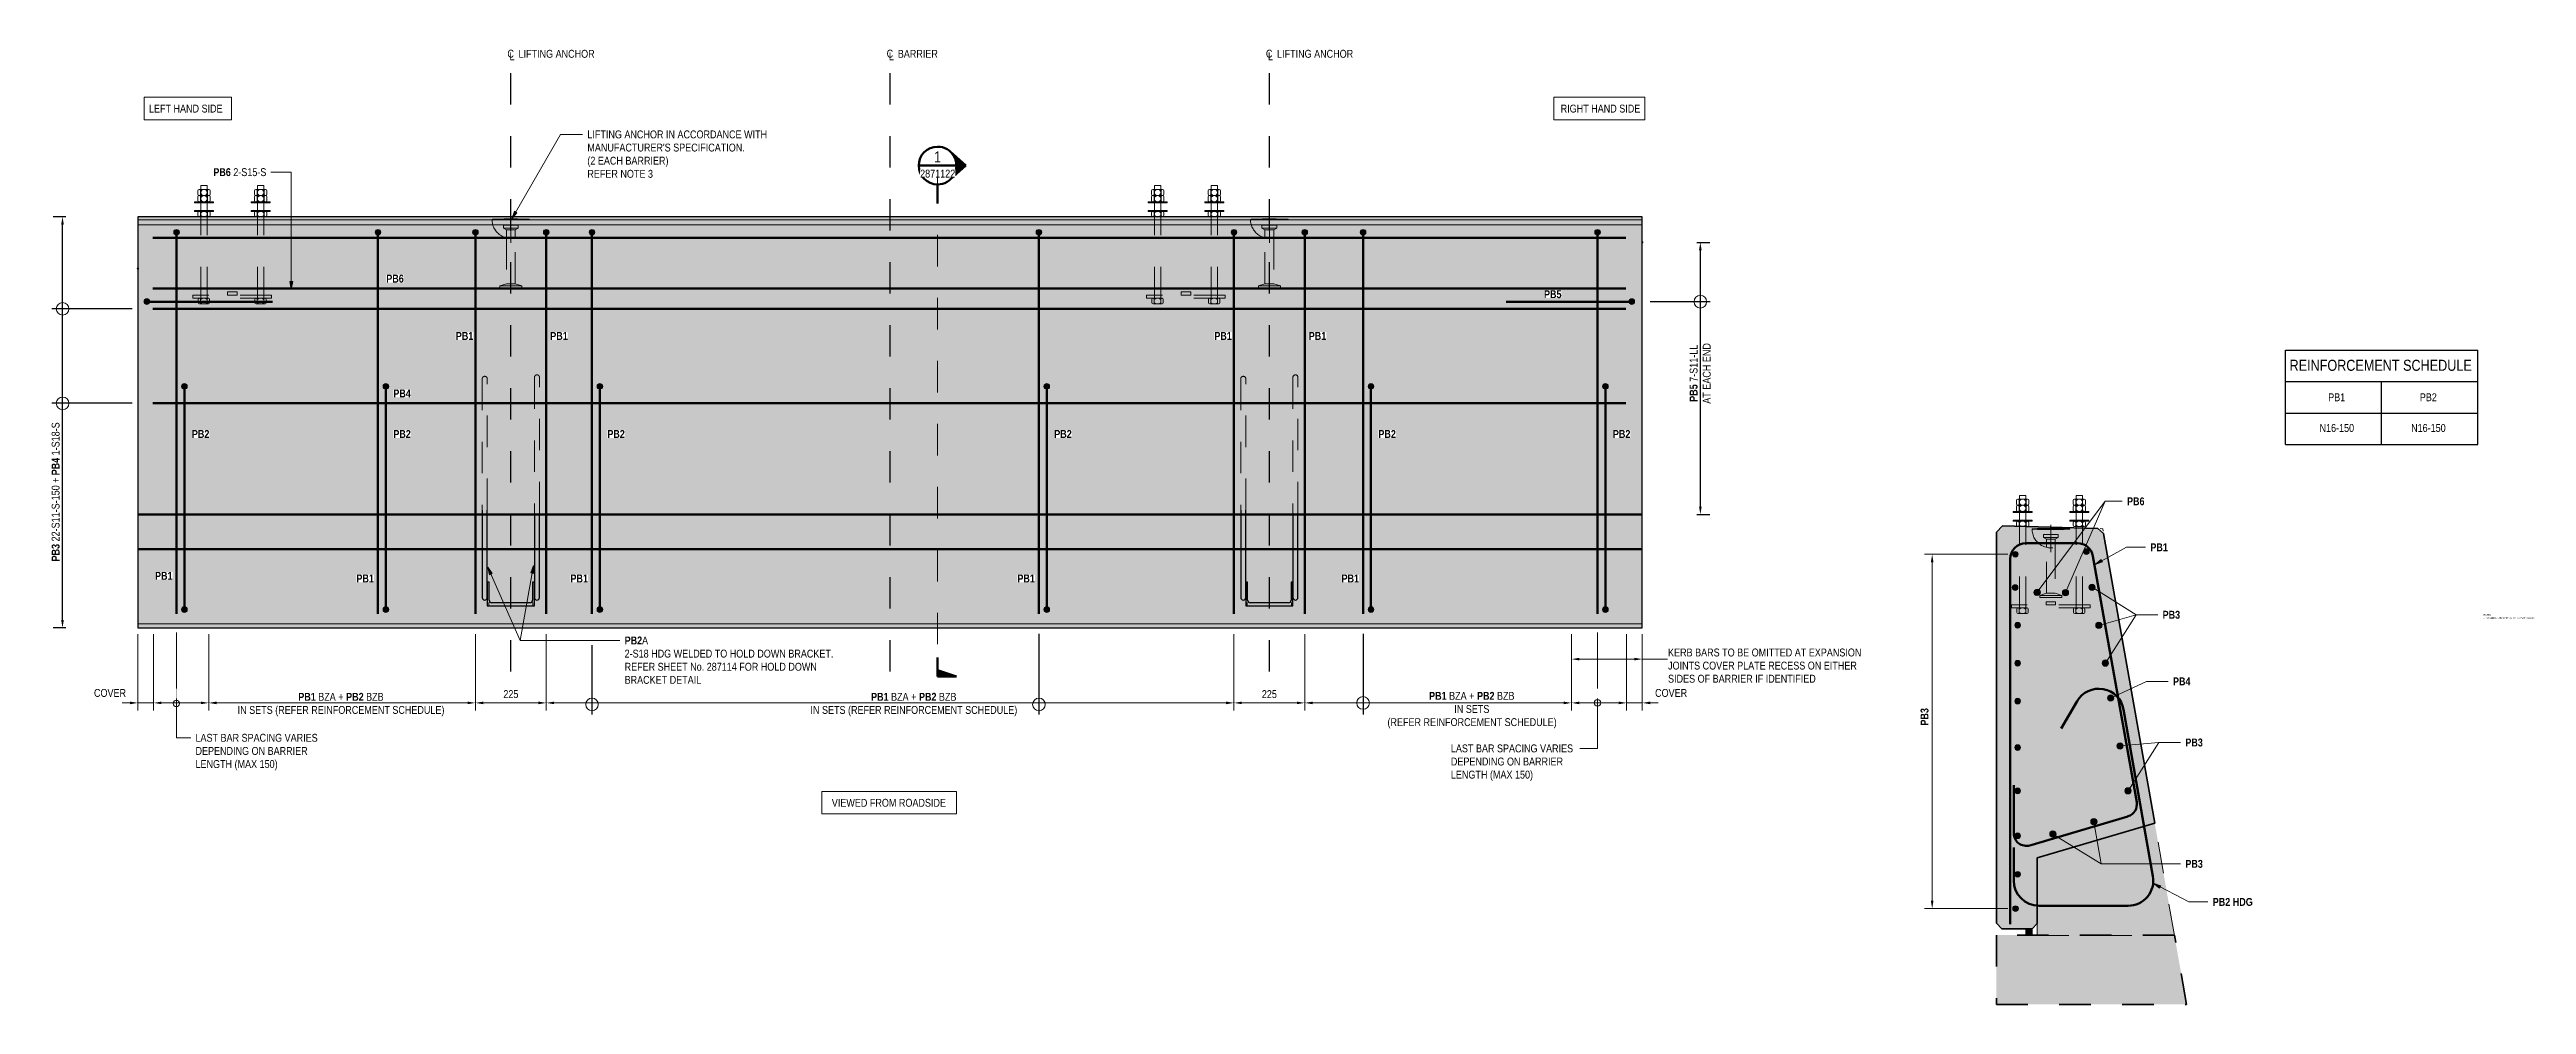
# Model space of a CAD drawing. Header units: metres. Extents: x 3.1 to 10.97, y 1.43 to 4.46.
import ezdxf

# ---------------------------------------------------------------- set-up
doc = ezdxf.new("R2010")
doc.units = ezdxf.units.M
for name, pattern in [('Dot_Section Line', [0.02, 0, -0.02]), ('JacobsCenter', [0.015, 0.009, -0.0015, 0.003, -0.0015]), ('JacobsDash', [0.0045, 0.003, -0.0015])]:
    doc.linetypes.add(name, pattern=pattern)
doc.layers.get('Defpoints').update_dxf_attribs({"color": 41})
for name, color, linetype, lineweight in [('D-BDGE', 7, 'Continuous', 13), ('D-BDGE-LINE', 7, 'Continuous', 9), ('D-ENHA-ANNO-TEXT', 7, 'Continuous', 9), ('D-ENHA-GEN-LINE', 7, 'Continuous', 9), ('D-ENHA-TEXT', 7, 'Continuous', 9), ('D-ENHA-TEXT-DIMS', 7, 'Continuous', 9)]:
    doc.layers.add(name, color=color, linetype=linetype, lineweight=lineweight)
doc.styles.add('Arial Narrow', font='ARIALN.TTF', dxfattribs={"height": 0.035})
doc.styles.add('Arial Narrow_1', font='ARIALN.TTF', dxfattribs={"height": 0.025})
doc.styles.add('Arial Narrow_2', font='ARIALN.TTF', dxfattribs={"height": 0.0025})
doc.styles.add('Arial Narrow_3', font='ARIALN.TTF', dxfattribs={"height": 0.0035})
doc.styles.add('Arial Narrow_4', font='ARIALN.TTF', dxfattribs={"height": 0.005})
doc.styles.add('Arial Narrow_B', font='ARIALNB.TTF', dxfattribs={"height": 0.025})
doc.dimstyles.new('Dimension_Standard_O__mm_', dxfattribs={"dimscale": 0.3048, "dimtxt": 0.025586, "dimasz": 0.082021, "dimexe": 0.07874, "dimexo": 0.049213, "dimgap": 0.049213, "dimtad": 1, "dimdec": 0, "dimlfac": 1000, "dimzin": 0, "dimdsep": 46, "dimtxsty": 'Arial Narrow_1', "dimsah": 1, "dimcen": 0.09, "dimaunit": 1, "dimadec": 4, "dimazin": 0, "dimtfac": 1, "dimtdec": 4, "dimtix": 1, "dimtmove": 1, "dimatfit": 3, "dimfxl": 1, "dimtvp": 1, "dimtfill": 1, "dimtolj": 1, "dimtzin": 0, "dimlwd": 18, "dimlwe": 18, "dimarcsym": 2})
doc.dimstyles.new('Dimension_Standard_O__mm__1', dxfattribs={"dimscale": 0.3048, "dimtxt": 0.025586, "dimasz": 0.082021, "dimexe": 0.07874, "dimexo": 0.049213, "dimgap": 0.049213, "dimtad": 1, "dimdec": 0, "dimlfac": 1000, "dimzin": 0, "dimdsep": 46, "dimtxsty": 'Arial Narrow_1', "dimsah": 1, "dimcen": 0.09, "dimaunit": 1, "dimadec": 4, "dimazin": 0, "dimtfac": 1, "dimtdec": 4, "dimtix": 1, "dimtmove": 0, "dimatfit": 3, "dimfxl": 1, "dimtvp": 1, "dimtfill": 1, "dimtolj": 1, "dimtzin": 0, "dimlwd": 18, "dimlwe": 18, "dimarcsym": 2})
doc.dimstyles.new('Dimension_Standard_O__mm__2', dxfattribs={"dimscale": 0.3048, "dimtxt": 0.025586, "dimasz": 0.082021, "dimexe": 0.07874, "dimexo": 0.049213, "dimgap": 0.049213, "dimtad": 1, "dimdec": 0, "dimlfac": 1000, "dimzin": 0, "dimdsep": 46, "dimtxsty": 'Arial Narrow_B', "dimsah": 1, "dimcen": 0.09, "dimaunit": 1, "dimadec": 4, "dimazin": 0, "dimtfac": 1, "dimtdec": 4, "dimtix": 1, "dimtmove": 0, "dimatfit": 3, "dimfxl": 1, "dimtvp": 1, "dimtfill": 1, "dimtolj": 1, "dimtzin": 0, "dimlwd": 18, "dimlwe": 18, "dimarcsym": 2})
doc.dimstyles.new('Dimension_Standard_T_REO', dxfattribs={"dimscale": 0.3048, "dimtxt": 0.025586, "dimasz": 0.082021, "dimexe": 0.098425, "dimexo": 0.0625, "dimgap": 0.032808, "dimtad": 1, "dimdec": 0, "dimlfac": 1000, "dimzin": 0, "dimdsep": 46, "dimtxsty": 'Arial Narrow_1', "dimsah": 1, "dimcen": 0.09, "dimaunit": 1, "dimadec": 4, "dimazin": 0, "dimtfac": 1, "dimtdec": 4, "dimtix": 1, "dimtmove": 0, "dimatfit": 3, "dimfxl": 0.098425, "dimfxlon": 1, "dimtvp": 1, "dimtolj": 1, "dimtzin": 0, "dimlwd": 25, "dimlwe": 25, "dimarcsym": 2})

msp = doc.modelspace()

# ---------------------------------------------------------------- texts
at = {"layer": 'D-ENHA-TEXT', "char_height": 0.025, "attachment_point": 1, "rotation": 90, "style": 'Arial Narrow_B', "bg_fill": 3, "box_fill_scale": 1, "bg_fill_color": 256, "bg_fill_transparency": 0}
for s, insert in [('PB5', (8.3159, 3.3448)), ('PB3', (3.1115, 2.838)), ('PB3', (9.0496, 2.3168))]:
    msp.add_mtext(s, dxfattribs=dict(at, insert=insert))
at = {"layer": 'D-ENHA-TEXT', "insert": (10.8386, 2.6601), "char_height": 0.0035, "attachment_point": 1, "style": 'Arial Narrow_3', "bg_fill": 3, "box_fill_scale": 1, "bg_fill_color": 256, "bg_fill_true_color": 13158600, "bg_fill_transparency": 0}
msp.add_mtext('1.', dxfattribs=at)
at = {"layer": 'D-ENHA-TEXT', "char_height": 0.025, "attachment_point": 1, "style": 'Arial Narrow_B', "bg_fill": 3, "box_fill_scale": 1, "bg_fill_color": 256, "bg_fill_transparency": 0}
for insert in [(5.715, 2.4208), (7.488, 2.4238)]:
    msp.add_mtext('PB1', dxfattribs=dict(at, insert=insert))

# ---------------------------------------------------------------- blocks, each defined once
blk = doc.blocks.new('B_Det_Reinf_Bar Section_2D - Reo Dot_Scale 10_Section-2703256-DRG-2871122 - ELEVATION - PRECAST MEDIUM PERFORMANCE LEVEL BARRIER TYPE - MPB-02-B')
at = {"layer": 'D-BDGE-LINE'}
blk.add_hatch(color=256, dxfattribs=at).paths.add_polyline_path([(0, -0.009), (0.0023, -0.0087), (0.0045, -0.0078), (0.0064, -0.0064), (0.0078, -0.0045), (0.0087, -0.0023), (0.009, 0), (0.0087, 0.0023), (0.0078, 0.0045), (0.0064, 0.0064), (0.0045, 0.0078), (0.0023, 0.0087), (0, 0.009), (-0.0023, 0.0087), (-0.0045, 0.0078), (-0.0064, 0.0064), (-0.0078, 0.0045), (-0.0087, 0.0023), (-0.009, 0), (-0.0086, -0.0025), (-0.0078, -0.0045), (-0.0064, -0.0064), (-0.0045, -0.0078), (-0.0023, -0.0087)])
for start, end in [(360, 180), (180, 360)]:
    blk.add_arc((0, 0), 0.009, start, end, dxfattribs=at)
blk = doc.blocks.new('B_Det_Reinf_Bar Section_2D - Reo Dot_Scale 10_Section-5903221-DRG-2871122 - ELEVATION - PRECAST MEDIUM PERFORMANCE LEVEL BARRIER TYPE - MPB-02-B')
at = {"layer": 'D-BDGE-LINE'}
blk.add_hatch(color=256, dxfattribs=at).paths.add_polyline_path([(0, 0.009), (-0.0023, 0.0087), (-0.0045, 0.0078), (-0.0064, 0.0064), (-0.0078, 0.0045), (-0.0087, 0.0023), (-0.009, 0), (-0.0087, -0.0023), (-0.0078, -0.0045), (-0.0064, -0.0064), (-0.0045, -0.0078), (-0.0023, -0.0087), (0, -0.009), (0.0023, -0.0087), (0.0045, -0.0078), (0.0064, -0.0064), (0.0078, -0.0045), (0.0087, -0.0023), (0.009, 0), (0.0087, 0.0023), (0.0078, 0.0045), (0.0064, 0.0064), (0.0045, 0.0078), (0.0023, 0.0087)])
for start, end in [(0, 180), (180, 360)]:
    blk.add_arc((0, 0), 0.009, start, end, dxfattribs=at)
blk = doc.blocks.new('B_Det_Reinf_Bar Section_2D - Reo Dot_Scale 10_Section-2703256-DRG-2871122 - SECTION 1')
at = {"layer": 'D-BDGE-LINE'}
blk.add_hatch(color=256, dxfattribs=at).paths.add_polyline_path([(0, -0.009), (0.0023, -0.0087), (0.0045, -0.0078), (0.0064, -0.0064), (0.0078, -0.0045), (0.0087, -0.0023), (0.009, 0), (0.0087, 0.0023), (0.0078, 0.0045), (0.0064, 0.0064), (0.0045, 0.0078), (0.0023, 0.0087), (0, 0.009), (-0.0023, 0.0087), (-0.0045, 0.0078), (-0.0064, 0.0064), (-0.0078, 0.0045), (-0.0087, 0.0023), (-0.009, 0), (-0.0087, -0.0023), (-0.0078, -0.0045), (-0.0064, -0.0064), (-0.0045, -0.0078), (-0.0023, -0.0087)])
for start, end in [(360, 180), (180, 360)]:
    blk.add_arc((0, 0), 0.009, start, end, dxfattribs=at)
blk = doc.blocks.new('B_Det_Reinf_Bar Section_2D - Reo Dot_Scale 10_Section-V1-DRG-2871122 - SECTION 1')
at = {"layer": 'D-BDGE-LINE'}
blk.add_hatch(color=256, dxfattribs=at).paths.add_polyline_path([(0, -0.009), (0.0023, -0.0087), (0.0045, -0.0078), (0.0064, -0.0064), (0.0078, -0.0045), (0.0087, -0.0023), (0.009, 0.0002), (0.0087, 0.0023), (0.0078, 0.0045), (0.0064, 0.0064), (0.0045, 0.0078), (0.0023, 0.0087), (0, 0.009), (-0.0023, 0.0087), (-0.0045, 0.0078), (-0.0064, 0.0064), (-0.0078, 0.0045), (-0.0087, 0.0023), (-0.009, 0), (-0.0087, -0.0023), (-0.0078, -0.0045), (-0.0064, -0.0064), (-0.0045, -0.0078), (-0.0023, -0.0087)])
for start, end in [(360, 180), (180, 360)]:
    blk.add_arc((0, 0), 0.009, start, end, dxfattribs=at)
blk = doc.blocks.new('B_Det_Reinf_Bar Section_2D - Reo Dot_Scale 10_Section-5903221-DRG-2871122 - SECTION 1')
at = {"layer": 'D-BDGE-LINE'}
blk.add_hatch(color=256, dxfattribs=at).paths.add_polyline_path([(0, -0.009), (0.0023, -0.0087), (0.0045, -0.0078), (0.0064, -0.0064), (0.0078, -0.0045), (0.0087, -0.0023), (0.009, 0), (0.0087, 0.0023), (0.0078, 0.0045), (0.0064, 0.0064), (0.0045, 0.0078), (0.0023, 0.0087), (0, 0.009), (-0.0023, 0.0087), (-0.0045, 0.0078), (-0.0064, 0.0064), (-0.0078, 0.0045), (-0.0087, 0.0023), (-0.009, 0), (-0.0087, -0.0023), (-0.0076, -0.0047), (-0.0064, -0.0064), (-0.0045, -0.0078), (-0.0023, -0.0087)])
for start, end in [(0, 180), (180, 360)]:
    blk.add_arc((0, 0), 0.009, start, end, dxfattribs=at)
blk = doc.blocks.new('Drafting View - sectionTail-4870194-DRG-2871122 - ELEVATION - PRECAST MEDIUM PERFORMANCE LEVEL BARRIER TYPE - MPB-02-B')
at = {"layer": 'D-ENHA-ANNO-TEXT'}
blk.add_hatch(color=256, dxfattribs=at).paths.add_polyline_path([(-0.006, 0.006), (-0.004, 0), (-0.006, 0)])
at = {"layer": 'D-ENHA-ANNO-TEXT', "lineweight": 50}
for p, q in [((-0.006, 0.006), (-0.006, 0)), ((-0.004, 0), (-0.006, 0.006)), ((-0.006, 0), (-0.004, 0)), ((-0.006, 0), (0, 0))]:
    blk.add_line(p, q, dxfattribs=at)
blk = doc.blocks.new('Drafting View - SectionHead-4898858-DRG-2871122 - ELEVATION - PRECAST MEDIUM PERFORMANCE LEVEL BARRIER TYPE - MPB-02-B')
at = {"layer": 'D-ENHA-ANNO-TEXT'}
h = blk.add_hatch(color=256, dxfattribs=at)
edge = h.paths.add_edge_path()
edge.add_line((-0.002, 0.009), (0.00247, 0.004))
edge.add_arc((-0.002, 0), 0.006, 41.82771, 138.17229)
edge.add_line((-0.00647, 0.004), (-0.002, 0.009))
at = {"layer": 'D-ENHA-ANNO-TEXT', "lineweight": 50}
for p, q in [((-0.002, 0.009), (-0.00647, 0.004)), ((0.00247, 0.004), (-0.002, 0.009)), ((0.004, 0), (0.01, 0))]:
    blk.add_line(p, q, dxfattribs=at)
for start, end in [(360, 180), (180, 360)]:
    blk.add_arc((-0.002, 0), 0.006, start, end, dxfattribs=at)
blk = doc.blocks.new('SYM_ANO_Barrier_LiftingHook_CS - Barrier_LiftingHook-5691597-DRG-2871122 - ELEVATION - PRECAST MEDIUM PERFORMANCE LEVEL BARRIER TYPE - MPB-02-B')
at = {"layer": 'D-ENHA-GEN-LINE', "linetype": 'JacobsDash'}
for p, q in [((-0.0035, 0.0212), (0.0035, 0.0212)), ((-0.0035, 0.02047), (-0.0035, 0.0212)), ((0.0035, 0.02047), (-0.0035, 0.02047)), ((-0.0014, 0.01982), (-0.0035, 0.02047)), ((0.0014, 0.01982), (-0.0014, 0.01982)), ((-0.0014, 0.00524), (-0.0014, 0.01982)), ((0.0035, 0.02047), (0.0014, 0.01982)), ((0.0014, 0.01982), (0.0014, 0.00524)), ((0.0035, 0.0212), (0.0035, 0.02047)), ((-0.00235, 0.00213), (-0.0014, 0.00268)), ((0.00235, 0.00213), (-0.00235, 0.00213)), ((-0.00235, 0.0012), (-0.00235, 0.00213)), ((0.00235, 0.0012), (-0.00235, 0.0012)), ((-0.0014, 0.00268), (-0.0014, 0.00524)), ((0.0014, 0.00268), (-0.0014, 0.00268)), ((0, 0.00678), (0, -0.00197)), ((0.0014, 0.00524), (0.0014, 0.00268)), ((0.0014, 0.00268), (0.00235, 0.00213)), ((0.00235, 0.00213), (0.00235, 0.0012)), ((-0.00583, -0.00064), (-0.006, -0.0006)), ((-0.00531, -0.00067), (-0.00583, -0.00064)), ((-0.00449, -0.00071), (-0.00531, -0.00067)), ((-0.00341, -0.00073), (-0.00449, -0.00071)), ((-0.00213, -0.00075), (-0.00341, -0.00073)), ((-0.00072, -0.00076), (-0.00213, -0.00075)), ((0.00072, -0.00076), (-0.00072, -0.00076)), ((0.00213, -0.00075), (0.00072, -0.00076)), ((0.00341, -0.00073), (0.00213, -0.00075)), ((0.00449, -0.00071), (0.00341, -0.00073)), ((0.00531, -0.00067), (0.00449, -0.00071)), ((0.00583, -0.00064), (0.00531, -0.00067)), ((0.006, -0.0006), (0.00583, -0.00064))]:
    blk.add_line(p, q, dxfattribs=at)
blk.add_arc((0, -0.0006), 0.006, 359.99967, 180.00033, dxfattribs=at)
for start_param, end_param in [(1.570796, 3.136792), (0, 1.570796)]:
    blk.add_ellipse((0, -0.0006), major_axis=(0.006, 0), ratio=0.027767, start_param=start_param, end_param=end_param, dxfattribs=at)
blk = doc.blocks.new('SYM_ANO_Barrier_LiftingHook_CS - Barrier_LiftingHook-3065844-DRG-2871122 - ELEVATION - PRECAST MEDIUM PERFORMANCE LEVEL BARRIER TYPE - MPB-02-B')
at = {"layer": 'D-ENHA-GEN-LINE', "linetype": 'JacobsDash'}
for p, q in [((-0.00583, 0.00064), (-0.006, 0.0006)), ((-0.00531, 0.00067), (-0.00583, 0.00064)), ((-0.00449, 0.00071), (-0.00531, 0.00067)), ((-0.00341, 0.00073), (-0.00449, 0.00071)), ((-0.00213, 0.00075), (-0.00341, 0.00073)), ((-0.00072, 0.00076), (-0.00213, 0.00075)), ((0.00072, 0.00076), (-0.00072, 0.00076)), ((0, -0.00678), (0, 0.00197)), ((0.00213, 0.00075), (0.00072, 0.00076)), ((0.00341, 0.00073), (0.00213, 0.00075)), ((0.00449, 0.00071), (0.00341, 0.00073)), ((0.00531, 0.00067), (0.00449, 0.00071)), ((0.00583, 0.00064), (0.00531, 0.00067)), ((0.006, 0.0006), (0.00583, 0.00064)), ((-0.00235, -0.0012), (-0.00235, -0.00213)), ((0.00235, -0.0012), (-0.00235, -0.0012)), ((0.00235, -0.00213), (-0.00235, -0.00213)), ((-0.00235, -0.00213), (-0.0014, -0.00268)), ((0.0014, -0.00268), (-0.0014, -0.00268)), ((-0.0014, -0.00268), (-0.0014, -0.00524)), ((-0.0014, -0.00524), (-0.0014, -0.01982)), ((0.0014, -0.00268), (0.00235, -0.00213)), ((0.0014, -0.00524), (0.0014, -0.00268)), ((0.0014, -0.01982), (0.0014, -0.00524)), ((0.00235, -0.00213), (0.00235, -0.0012)), ((-0.0014, -0.01982), (-0.0035, -0.02047)), ((0.0035, -0.02047), (-0.0035, -0.02047)), ((-0.0035, -0.02047), (-0.0035, -0.0212)), ((-0.0035, -0.0212), (0.0035, -0.0212)), ((0.0014, -0.01982), (-0.0014, -0.01982)), ((0.0035, -0.02047), (0.0014, -0.01982)), ((0.0035, -0.0212), (0.0035, -0.02047))]:
    blk.add_line(p, q, dxfattribs=at)
blk.add_arc((0, 0.0006), 0.006, 179.99967, 0.00033, dxfattribs=at)
for major_axis, start_param, end_param in [((0.006, 0), 3.146394, 4.712389), ((-0.006, 0), 1.570796, 3.141593)]:
    blk.add_ellipse((0, 0.0006), major_axis=major_axis, ratio=0.027767, start_param=start_param, end_param=end_param, dxfattribs=at)
blk = doc.blocks.new('DIMBLOCK1-DRG-2871122 - ELEVATION - PRECAST MEDIUM PERFORMANCE LEVEL BARRIER TYPE - MPB-02-B')
at = {"layer": 'D-ENHA-TEXT-DIMS', "color": 0, "lineweight": 25, "transparency": 16777216}
for p, q in [((3.157, 3.9324), (3.116, 3.9324)), ((3.146, 2.6519), (3.146, 3.9074)), ((3.157, 2.6269), (3.116, 2.6269))]:
    blk.add_line(p, q, dxfattribs=at)
at = {"layer": 'D-ENHA-TEXT-DIMS', "color": 0, "transparency": 16777216}
for points in [[(3.1418, 3.9074), (3.1502, 3.9074), (3.146, 3.9324)], [(3.1418, 2.6519), (3.1502, 2.6519), (3.146, 2.6269)]]:
    blk.add_solid(points, dxfattribs=at)
at = {"layer": 'Defpoints', "color": 0, "transparency": 16777216}
for p in [(3.146, 3.9324), (3.176, 3.9324), (3.176, 2.6269)]:
    blk.add_point(p, dxfattribs=at)
at = {"layer": 'D-ENHA-TEXT-DIMS', "color": 0, "lineweight": 25, "transparency": 16777216, "insert": (3.1212, 3.2797), "char_height": 0.025, "attachment_point": 5, "rotation": 90, "style": 'Arial Narrow_1'}
blk.add_mtext('\\A1;\u200e', dxfattribs=at)
blk = doc.blocks.new('DIMBLOCK2-DRG-2871122 - ELEVATION - PRECAST MEDIUM PERFORMANCE LEVEL BARRIER TYPE - MPB-02-B')
at = {"layer": 'D-ENHA-TEXT-DIMS', "color": 0, "lineweight": 25, "transparency": 16777216}
for p, q in [((8.3389, 3.8511), (8.3799, 3.8511)), ((8.3499, 3.0124), (8.3499, 3.8261)), ((8.3389, 2.9874), (8.3799, 2.9874))]:
    blk.add_line(p, q, dxfattribs=at)
at = {"layer": 'D-ENHA-TEXT-DIMS', "color": 0, "transparency": 16777216}
for points in [[(8.3457, 3.8261), (8.3541, 3.8261), (8.3499, 3.8511)], [(8.3457, 3.0124), (8.3541, 3.0124), (8.3499, 2.9874)]]:
    blk.add_solid(points, dxfattribs=at)
at = {"layer": 'Defpoints', "color": 0, "transparency": 16777216}
for p in [(8.3199, 3.8511), (8.3499, 3.8511), (8.3199, 2.9874)]:
    blk.add_point(p, dxfattribs=at)
at = {"layer": 'D-ENHA-TEXT-DIMS', "color": 0, "lineweight": 25, "transparency": 16777216, "insert": (8.325, 3.4193), "char_height": 0.025, "attachment_point": 5, "rotation": 90, "style": 'Arial Narrow_1'}
blk.add_mtext('\\A1;\u200c', dxfattribs=at)
blk = doc.blocks.new('CS_Annot_Centreline Symbol3 - CS_Annot_Centreline Symbol-5905071-DRG-2871122 - ELEVATION - PRECAST MEDIUM PERFORMANCE LEVEL BARRIER TYPE - MPB-02-B')
at = {"layer": 'D-ENHA-GEN-LINE', "char_height": 0.0025, "attachment_point": 1, "style": 'Arial Narrow_2'}
for s, insert, width in [('C  ', (-0.00109, 0.00476), 0.0044093), ('L', (-0.00041, 0.00392), 0.0019241)]:
    blk.add_mtext(s, dxfattribs=dict(at, insert=insert, width=width))
blk = doc.blocks.new('DIMBLOCK3-DRG-2871122 - ELEVATION - PRECAST MEDIUM PERFORMANCE LEVEL BARRIER TYPE - MPB-02-B')
at = {"layer": 'D-ENHA-TEXT-DIMS', "color": 0, "lineweight": 18, "transparency": 16777216}
for p, q in [((3.3855, 2.6069), (3.3855, 2.365)), ((3.4355, 2.6069), (3.4355, 2.365)), ((3.3605, 2.389), (3.3355, 2.389)), ((3.4605, 2.389), (3.4855, 2.389))]:
    blk.add_line(p, q, dxfattribs=at)
at = {"layer": 'D-ENHA-TEXT-DIMS', "color": 0, "transparency": 16777216}
blk.add_solid([(3.4605, 2.3931), (3.4605, 2.3848), (3.4355, 2.389)], dxfattribs=at)
at = {"layer": 'Defpoints', "color": 0, "transparency": 16777216}
for p in [(3.3855, 2.6219), (3.4355, 2.6219), (3.4355, 2.389)]:
    blk.add_point(p, dxfattribs=at)
at = {"layer": 'D-ENHA-TEXT-DIMS', "color": 0, "lineweight": 18, "transparency": 16777216, "insert": (3.246, 2.4331), "char_height": 0.025, "width": 0.122324, "attachment_point": 1, "line_spacing_factor": 0.974696, "style": 'Arial Narrow_1', "bg_fill": 3, "box_fill_scale": 1.1, "bg_fill_color": 256, "bg_fill_true_color": 13158600, "bg_fill_transparency": 0}
blk.add_mtext('\\A1;COVER', dxfattribs=at)
at = {"layer": 'D-ENHA-TEXT-DIMS', "color": 0, "lineweight": 18, "transparency": 16777216}
blk.add_line((3.3855, 2.389), (3.4355, 2.389), dxfattribs=at)
at = {"layer": 'D-ENHA-TEXT-DIMS', "color": 0, "transparency": 16777216}
blk.add_solid([(3.3605, 2.3931), (3.3605, 2.3848), (3.3855, 2.389)], dxfattribs=at)
blk = doc.blocks.new('DIMBLOCK4-DRG-2871122 - ELEVATION - PRECAST MEDIUM PERFORMANCE LEVEL BARRIER TYPE - MPB-02-B')
at = {"layer": 'D-ENHA-TEXT-DIMS', "color": 0, "lineweight": 18, "transparency": 16777216}
for p, q in [((3.4355, 2.6069), (3.4355, 2.365)), ((3.6105, 2.6069), (3.6105, 2.365)), ((3.4605, 2.389), (3.5855, 2.389))]:
    blk.add_line(p, q, dxfattribs=at)
at = {"layer": 'D-ENHA-TEXT-DIMS', "color": 0, "transparency": 16777216}
for points in [[(3.4605, 2.3931), (3.4605, 2.3848), (3.4355, 2.389)], [(3.5855, 2.3931), (3.5855, 2.3848), (3.6105, 2.389)]]:
    blk.add_solid(points, dxfattribs=at)
at = {"layer": 'Defpoints', "color": 0, "transparency": 16777216}
for p in [(3.4355, 2.6219), (3.6105, 2.6219), (3.6105, 2.389)]:
    blk.add_point(p, dxfattribs=at)
at = {"layer": 'D-ENHA-TEXT-DIMS', "color": 0, "lineweight": 18, "transparency": 16777216, "insert": (3.523, 2.4188), "char_height": 0.025, "attachment_point": 5, "style": 'Arial Narrow_1', "bg_fill": 3, "box_fill_scale": 1.1, "bg_fill_color": 256, "bg_fill_true_color": 13158600, "bg_fill_transparency": 0}
blk.add_mtext('\\A1;\u200e', dxfattribs=at)
blk = doc.blocks.new('DIMBLOCK5-DRG-2871122 - ELEVATION - PRECAST MEDIUM PERFORMANCE LEVEL BARRIER TYPE - MPB-02-B')
at = {"layer": 'D-ENHA-TEXT-DIMS', "color": 0, "lineweight": 18, "transparency": 16777216}
for p, q in [((8.1155, 2.6069), (8.1155, 2.365)), ((8.1655, 2.6069), (8.1655, 2.365)), ((8.0905, 2.389), (8.0655, 2.389)), ((8.1905, 2.389), (8.2155, 2.389))]:
    blk.add_line(p, q, dxfattribs=at)
at = {"layer": 'D-ENHA-TEXT-DIMS', "color": 0, "transparency": 16777216}
blk.add_solid([(8.0905, 2.3931), (8.0905, 2.3848), (8.1155, 2.389)], dxfattribs=at)
at = {"layer": 'Defpoints', "color": 0, "transparency": 16777216}
for p in [(8.1155, 2.6219), (8.1655, 2.6219), (8.1155, 2.389)]:
    blk.add_point(p, dxfattribs=at)
at = {"layer": 'D-ENHA-TEXT-DIMS', "color": 0, "lineweight": 18, "transparency": 16777216, "insert": (8.2061, 2.4331), "char_height": 0.025, "width": 0.122324, "attachment_point": 1, "line_spacing_factor": 0.974696, "style": 'Arial Narrow_1', "bg_fill": 3, "box_fill_scale": 1.1, "bg_fill_color": 256, "bg_fill_true_color": 13158600, "bg_fill_transparency": 0}
blk.add_mtext('\\A1;COVER', dxfattribs=at)
at = {"layer": 'D-ENHA-TEXT-DIMS', "color": 0, "lineweight": 18, "transparency": 16777216}
blk.add_line((8.1655, 2.389), (8.1155, 2.389), dxfattribs=at)
at = {"layer": 'D-ENHA-TEXT-DIMS', "color": 0, "transparency": 16777216}
blk.add_solid([(8.1905, 2.3931), (8.1905, 2.3848), (8.1655, 2.389)], dxfattribs=at)
blk = doc.blocks.new('DIMBLOCK6-DRG-2871122 - ELEVATION - PRECAST MEDIUM PERFORMANCE LEVEL BARRIER TYPE - MPB-02-B')
at = {"layer": 'D-ENHA-TEXT-DIMS', "color": 0, "lineweight": 18, "transparency": 16777216}
for p, q in [((7.9405, 2.6069), (7.9405, 2.365)), ((8.1155, 2.6069), (8.1155, 2.365)), ((8.0905, 2.389), (7.9655, 2.389))]:
    blk.add_line(p, q, dxfattribs=at)
at = {"layer": 'D-ENHA-TEXT-DIMS', "color": 0, "transparency": 16777216}
for points in [[(7.9655, 2.3931), (7.9655, 2.3848), (7.9405, 2.389)], [(8.0905, 2.3931), (8.0905, 2.3848), (8.1155, 2.389)]]:
    blk.add_solid(points, dxfattribs=at)
at = {"layer": 'Defpoints', "color": 0, "transparency": 16777216}
for p in [(7.9405, 2.6219), (8.1155, 2.6219), (7.9405, 2.389)]:
    blk.add_point(p, dxfattribs=at)
at = {"layer": 'D-ENHA-TEXT-DIMS', "color": 0, "lineweight": 18, "transparency": 16777216, "insert": (8.028, 2.4188), "char_height": 0.025, "attachment_point": 5, "style": 'Arial Narrow_1', "bg_fill": 3, "box_fill_scale": 1.1, "bg_fill_color": 256, "bg_fill_true_color": 13158600, "bg_fill_transparency": 0}
blk.add_mtext('\\A1;\u200e', dxfattribs=at)
blk = doc.blocks.new('DIMBLOCK7-DRG-2871122 - ELEVATION - PRECAST MEDIUM PERFORMANCE LEVEL BARRIER TYPE - MPB-02-B')
at = {"layer": 'D-ENHA-TEXT-DIMS', "color": 0, "lineweight": 18, "transparency": 16777216}
for p, q in [((7.9405, 2.6069), (7.9405, 2.5039)), ((8.1655, 2.6069), (8.1655, 2.5039)), ((7.9655, 2.5279), (8.1405, 2.5279))]:
    blk.add_line(p, q, dxfattribs=at)
at = {"layer": 'D-ENHA-TEXT-DIMS', "color": 0, "transparency": 16777216}
for points in [[(7.9655, 2.5321), (7.9655, 2.5238), (7.9405, 2.5279)], [(8.1405, 2.5321), (8.1405, 2.5238), (8.1655, 2.5279)]]:
    blk.add_solid(points, dxfattribs=at)
at = {"layer": 'Defpoints', "color": 0, "transparency": 16777216}
for p in [(7.9405, 2.6219), (8.1655, 2.6219), (8.1655, 2.5279)]:
    blk.add_point(p, dxfattribs=at)
at = {"layer": 'D-ENHA-TEXT-DIMS', "color": 0, "lineweight": 18, "transparency": 16777216, "insert": (8.053, 2.5578), "char_height": 0.025, "attachment_point": 5, "style": 'Arial Narrow_1', "bg_fill": 3, "box_fill_scale": 1.1, "bg_fill_color": 256, "bg_fill_true_color": 13158600, "bg_fill_transparency": 0}
blk.add_mtext('\\A1;\u200e', dxfattribs=at)
blk = doc.blocks.new('DIMBLOCK8-DRG-2871122 - ELEVATION - PRECAST MEDIUM PERFORMANCE LEVEL BARRIER TYPE - MPB-02-B')
at = {"layer": 'D-ENHA-TEXT-DIMS', "color": 0, "lineweight": 18, "transparency": 16777216}
for p, q in [((7.093, 2.6069), (7.093, 2.365)), ((7.9405, 2.6069), (7.9405, 2.365)), ((7.118, 2.389), (7.9155, 2.389))]:
    blk.add_line(p, q, dxfattribs=at)
at = {"layer": 'D-ENHA-TEXT-DIMS', "color": 0, "transparency": 16777216}
for points in [[(7.118, 2.3931), (7.118, 2.3848), (7.093, 2.389)], [(7.9155, 2.3931), (7.9155, 2.3848), (7.9405, 2.389)]]:
    blk.add_solid(points, dxfattribs=at)
at = {"layer": 'Defpoints', "color": 0, "transparency": 16777216}
for p in [(7.093, 2.6219), (7.9405, 2.6219), (7.9405, 2.389)]:
    blk.add_point(p, dxfattribs=at)
at = {"layer": 'D-ENHA-TEXT-DIMS', "color": 0, "lineweight": 18, "transparency": 16777216, "insert": (7.5168, 2.4188), "char_height": 0.025, "attachment_point": 5, "style": 'Arial Narrow_1', "bg_fill": 3, "box_fill_scale": 1.1, "bg_fill_color": 256, "bg_fill_true_color": 13158600, "bg_fill_transparency": 0}
blk.add_mtext('\\A1;\u200e', dxfattribs=at)
blk = doc.blocks.new('DIMBLOCK9-DRG-2871122 - ELEVATION - PRECAST MEDIUM PERFORMANCE LEVEL BARRIER TYPE - MPB-02-B')
at = {"layer": 'D-ENHA-TEXT-DIMS', "color": 0, "lineweight": 18, "transparency": 16777216}
for p, q in [((4.683, 2.6069), (4.683, 2.365)), ((6.868, 2.6069), (6.868, 2.365)), ((4.708, 2.389), (6.843, 2.389))]:
    blk.add_line(p, q, dxfattribs=at)
at = {"layer": 'D-ENHA-TEXT-DIMS', "color": 0, "transparency": 16777216}
for points in [[(4.708, 2.3931), (4.708, 2.3848), (4.683, 2.389)], [(6.843, 2.3931), (6.843, 2.3848), (6.868, 2.389)]]:
    blk.add_solid(points, dxfattribs=at)
at = {"layer": 'Defpoints', "color": 0, "transparency": 16777216}
for p in [(4.683, 2.6219), (6.868, 2.6219), (6.868, 2.389)]:
    blk.add_point(p, dxfattribs=at)
at = {"layer": 'D-ENHA-TEXT-DIMS', "color": 0, "lineweight": 18, "transparency": 16777216, "insert": (5.7755, 2.4188), "char_height": 0.025, "attachment_point": 5, "style": 'Arial Narrow_1', "bg_fill": 3, "box_fill_scale": 1.1, "bg_fill_color": 256, "bg_fill_true_color": 13158600, "bg_fill_transparency": 0}
blk.add_mtext('\\A1;\u200e', dxfattribs=at)
blk = doc.blocks.new('DIMBLOCK10-DRG-2871122 - ELEVATION - PRECAST MEDIUM PERFORMANCE LEVEL BARRIER TYPE - MPB-02-B')
at = {"layer": 'D-ENHA-TEXT-DIMS', "color": 0, "lineweight": 18, "transparency": 16777216}
for p, q in [((6.868, 2.6069), (6.868, 2.365)), ((7.093, 2.6069), (7.093, 2.365)), ((6.893, 2.389), (7.068, 2.389))]:
    blk.add_line(p, q, dxfattribs=at)
at = {"layer": 'D-ENHA-TEXT-DIMS', "color": 0, "transparency": 16777216}
for points in [[(6.893, 2.3931), (6.893, 2.3848), (6.868, 2.389)], [(7.068, 2.3931), (7.068, 2.3848), (7.093, 2.389)]]:
    blk.add_solid(points, dxfattribs=at)
at = {"layer": 'Defpoints', "color": 0, "transparency": 16777216}
for p in [(6.868, 2.6219), (7.093, 2.6219), (7.093, 2.389)]:
    blk.add_point(p, dxfattribs=at)
at = {"layer": 'D-ENHA-TEXT-DIMS', "color": 0, "lineweight": 18, "transparency": 16777216, "insert": (6.9805, 2.4167), "char_height": 0.025, "width": 0.05702, "attachment_point": 5, "style": 'Arial Narrow_1', "bg_fill": 3, "box_fill_scale": 1.1, "bg_fill_color": 256, "bg_fill_true_color": 13158600, "bg_fill_transparency": 0}
blk.add_mtext('\\A1;225', dxfattribs=at)
blk = doc.blocks.new('DIMBLOCK11-DRG-2871122 - ELEVATION - PRECAST MEDIUM PERFORMANCE LEVEL BARRIER TYPE - MPB-02-B')
at = {"layer": 'D-ENHA-TEXT-DIMS', "color": 0, "lineweight": 18, "transparency": 16777216}
for p, q in [((3.6105, 2.6069), (3.6105, 2.365)), ((4.458, 2.6069), (4.458, 2.365)), ((3.6355, 2.389), (4.433, 2.389))]:
    blk.add_line(p, q, dxfattribs=at)
at = {"layer": 'D-ENHA-TEXT-DIMS', "color": 0, "transparency": 16777216}
for points in [[(3.6355, 2.3931), (3.6355, 2.3848), (3.6105, 2.389)], [(4.433, 2.3931), (4.433, 2.3848), (4.458, 2.389)]]:
    blk.add_solid(points, dxfattribs=at)
at = {"layer": 'Defpoints', "color": 0, "transparency": 16777216}
for p in [(3.6105, 2.6219), (4.458, 2.6219), (4.458, 2.389)]:
    blk.add_point(p, dxfattribs=at)
at = {"layer": 'D-ENHA-TEXT-DIMS', "color": 0, "lineweight": 18, "transparency": 16777216, "insert": (4.0343, 2.4188), "char_height": 0.025, "attachment_point": 5, "style": 'Arial Narrow_1', "bg_fill": 3, "box_fill_scale": 1.1, "bg_fill_color": 256, "bg_fill_true_color": 13158600, "bg_fill_transparency": 0}
blk.add_mtext('\\A1;\u200e', dxfattribs=at)
blk = doc.blocks.new('DIMBLOCK12-DRG-2871122 - ELEVATION - PRECAST MEDIUM PERFORMANCE LEVEL BARRIER TYPE - MPB-02-B')
at = {"layer": 'D-ENHA-TEXT-DIMS', "color": 0, "lineweight": 18, "transparency": 16777216}
for p, q in [((4.458, 2.6069), (4.458, 2.365)), ((4.683, 2.5748), (4.683, 2.365)), ((4.483, 2.389), (4.658, 2.389))]:
    blk.add_line(p, q, dxfattribs=at)
at = {"layer": 'D-ENHA-TEXT-DIMS', "color": 0, "transparency": 16777216}
for points in [[(4.483, 2.3931), (4.483, 2.3848), (4.458, 2.389)], [(4.658, 2.3931), (4.658, 2.3848), (4.683, 2.389)]]:
    blk.add_solid(points, dxfattribs=at)
at = {"layer": 'Defpoints', "color": 0, "transparency": 16777216}
for p in [(4.458, 2.6219), (4.683, 2.5898), (4.683, 2.389)]:
    blk.add_point(p, dxfattribs=at)
at = {"layer": 'D-ENHA-TEXT-DIMS', "color": 0, "lineweight": 18, "transparency": 16777216, "insert": (4.5705, 2.4167), "char_height": 0.025, "width": 0.05702, "attachment_point": 5, "style": 'Arial Narrow_1', "bg_fill": 3, "box_fill_scale": 1.1, "bg_fill_color": 256, "bg_fill_true_color": 13158600, "bg_fill_transparency": 0}
blk.add_mtext('\\A1;225', dxfattribs=at)
blk = doc.blocks.new('SYM_ANO_Barrier_LiftingHook_CS - Barrier_LiftingHook-5691597-DRG-2871122 - SECTION 1')
at = {"layer": 'D-ENHA-GEN-LINE', "linetype": 'JacobsDash'}
for p, q in [((-0.0035, 0.0212), (0.0035, 0.0212)), ((-0.0035, 0.02047), (-0.0035, 0.0212)), ((0.0035, 0.02047), (-0.0035, 0.02047)), ((-0.0014, 0.01982), (-0.0035, 0.02047)), ((0.0014, 0.01982), (-0.0014, 0.01982)), ((-0.0014, 0.00524), (-0.0014, 0.01982)), ((0.0035, 0.02047), (0.0014, 0.01982)), ((0.0014, 0.01982), (0.0014, 0.00524)), ((0.0035, 0.0212), (0.0035, 0.02047)), ((-0.00235, 0.00213), (-0.0014, 0.00268)), ((0.00235, 0.00213), (-0.00235, 0.00213)), ((-0.00235, 0.0012), (-0.00235, 0.00213)), ((0.00235, 0.0012), (-0.00235, 0.0012)), ((-0.0014, 0.00268), (-0.0014, 0.00524)), ((0.0014, 0.00268), (-0.0014, 0.00268)), ((0, 0.00678), (0, -0.00197)), ((0.0014, 0.00524), (0.0014, 0.00268)), ((0.0014, 0.00268), (0.00235, 0.00213)), ((0.00235, 0.00213), (0.00235, 0.0012)), ((-0.00583, -0.00064), (-0.006, -0.0006)), ((-0.00531, -0.00067), (-0.00583, -0.00064)), ((-0.00449, -0.00071), (-0.00531, -0.00067)), ((-0.00341, -0.00073), (-0.00449, -0.00071)), ((-0.00213, -0.00075), (-0.00341, -0.00073)), ((-0.00072, -0.00076), (-0.00213, -0.00075)), ((0.00072, -0.00076), (-0.00072, -0.00076)), ((0.00213, -0.00075), (0.00072, -0.00076)), ((0.00341, -0.00073), (0.00213, -0.00075)), ((0.00449, -0.00071), (0.00341, -0.00073)), ((0.00531, -0.00067), (0.00449, -0.00071)), ((0.00583, -0.00064), (0.00531, -0.00067)), ((0.006, -0.0006), (0.00583, -0.00064))]:
    blk.add_line(p, q, dxfattribs=at)
blk.add_arc((0, -0.0006), 0.006, 359.99967, 180.00033, dxfattribs=at)
for start_param, end_param in [(1.570796, 3.136792), (0, 1.570796)]:
    blk.add_ellipse((0, -0.0006), major_axis=(0.006, 0), ratio=0.027767, start_param=start_param, end_param=end_param, dxfattribs=at)
blk = doc.blocks.new('DIMBLOCK13-DRG-2871122 - SECTION 1')
at = {"layer": 'D-ENHA-TEXT-DIMS', "color": 0, "lineweight": 18, "transparency": 16777216}
for p, q in [((9.3268, 2.8607), (9.0624, 2.8607)), ((9.0864, 1.7607), (9.0864, 2.8357)), ((9.3273, 1.7357), (9.0624, 1.7357))]:
    blk.add_line(p, q, dxfattribs=at)
at = {"layer": 'D-ENHA-TEXT-DIMS', "color": 0, "transparency": 16777216}
for points in [[(9.0823, 2.8357), (9.0906, 2.8357), (9.0864, 2.8607)], [(9.0823, 1.7607), (9.0906, 1.7607), (9.0864, 1.7357)]]:
    blk.add_solid(points, dxfattribs=at)
at = {"layer": 'Defpoints', "color": 0, "transparency": 16777216}
for p in [(9.0864, 2.8607), (9.3418, 2.8607), (9.3423, 1.7357)]:
    blk.add_point(p, dxfattribs=at)
at = {"layer": 'D-ENHA-TEXT-DIMS', "color": 0, "lineweight": 18, "transparency": 16777216, "insert": (9.0566, 2.2982), "char_height": 0.025, "attachment_point": 5, "rotation": 90, "style": 'Arial Narrow_B', "bg_fill": 3, "box_fill_scale": 1.1, "bg_fill_color": 256, "bg_fill_true_color": 13158600, "bg_fill_transparency": 0}
blk.add_mtext('\\A1;\u200e', dxfattribs=at)

# ---------------------------------------------------------------- hatches: boundary and pattern name
at = {"layer": 'D-BDGE-LINE', "true_color": 0xffffff}
h = msp.add_hatch(color=7, dxfattribs=at)
h.paths.add_polyline_path([(3.3855, 2.9874), (8.1655, 2.9874), (8.1655, 3.9324), (3.3855, 3.9324), (3.3855, 3.2539)])
h.paths.add_polyline_path([(8.0483, 3.3849), (8.0459, 3.3852), (8.0438, 3.3861), (8.0419, 3.3876), (8.0405, 3.3894), (8.0396, 3.3916), (8.0393, 3.3939), (8.0396, 3.3962), (8.0405, 3.3984), (8.0419, 3.4003), (8.0438, 3.4017), (8.0459, 3.4026), (8.0483, 3.4029), (8.0506, 3.4026), (8.0528, 3.4017), (8.0546, 3.4003), (8.0561, 3.3984), (8.057, 3.3962), (8.0573, 3.3939), (8.057, 3.3916), (8.0561, 3.3894), (8.0546, 3.3876), (8.0528, 3.3861), (8.0506, 3.3852)])
h.paths.add_polyline_path([(7.3033, 3.3849), (7.3009, 3.3852), (7.2988, 3.3861), (7.2969, 3.3876), (7.2955, 3.3894), (7.2946, 3.3916), (7.2943, 3.3939), (7.2946, 3.3962), (7.2955, 3.3984), (7.2969, 3.4003), (7.2988, 3.4017), (7.3009, 3.4026), (7.3033, 3.4029), (7.3056, 3.4026), (7.3078, 3.4017), (7.3096, 3.4003), (7.3111, 3.3984), (7.312, 3.3962), (7.3123, 3.3939), (7.312, 3.3916), (7.3111, 3.3894), (7.3096, 3.3876), (7.3078, 3.3861), (7.3056, 3.3852)])
h.paths.add_polyline_path([(6.2733, 3.3849), (6.2709, 3.3852), (6.2688, 3.3861), (6.2669, 3.3876), (6.2655, 3.3894), (6.2646, 3.3916), (6.2643, 3.3939), (6.2646, 3.3962), (6.2655, 3.3984), (6.2669, 3.4003), (6.2688, 3.4017), (6.2709, 3.4026), (6.2733, 3.4029), (6.2756, 3.4026), (6.2778, 3.4017), (6.2796, 3.4003), (6.2811, 3.3984), (6.282, 3.3962), (6.2823, 3.3939), (6.282, 3.3916), (6.2811, 3.3894), (6.2796, 3.3876), (6.2778, 3.3861), (6.2756, 3.3852)])
h.paths.add_polyline_path([(4.8533, 3.3849), (4.8509, 3.3852), (4.8488, 3.3861), (4.8469, 3.3876), (4.8455, 3.3894), (4.8446, 3.3916), (4.8443, 3.3939), (4.8446, 3.3962), (4.8455, 3.3984), (4.8469, 3.4003), (4.8488, 3.4017), (4.8509, 3.4026), (4.8533, 3.4029), (4.8556, 3.4026), (4.8578, 3.4017), (4.8596, 3.4003), (4.8611, 3.3984), (4.862, 3.3962), (4.8623, 3.3939), (4.862, 3.3916), (4.8611, 3.3894), (4.8596, 3.3876), (4.8578, 3.3861), (4.8556, 3.3852)])
h.paths.add_polyline_path([(4.1733, 3.3849), (4.1709, 3.3852), (4.1688, 3.3861), (4.1669, 3.3876), (4.1655, 3.3894), (4.1646, 3.3916), (4.1643, 3.3939), (4.1646, 3.3962), (4.1655, 3.3984), (4.1669, 3.4003), (4.1688, 3.4017), (4.1709, 3.4026), (4.1733, 3.4029), (4.1756, 3.4026), (4.1778, 3.4017), (4.1796, 3.4003), (4.1811, 3.3984), (4.182, 3.3962), (4.1823, 3.3939), (4.182, 3.3916), (4.1811, 3.3894), (4.1796, 3.3876), (4.1778, 3.3861), (4.1756, 3.3852)])
h.paths.add_polyline_path([(3.5333, 3.3849), (3.5309, 3.3852), (3.5288, 3.3861), (3.5269, 3.3876), (3.5255, 3.3894), (3.5246, 3.3916), (3.5243, 3.3939), (3.5246, 3.3962), (3.5255, 3.3984), (3.5269, 3.4003), (3.5288, 3.4017), (3.5309, 3.4026), (3.5333, 3.4029), (3.5356, 3.4026), (3.5378, 3.4017), (3.5396, 3.4003), (3.5411, 3.3984), (3.542, 3.3962), (3.5423, 3.3939), (3.542, 3.3916), (3.5411, 3.3894), (3.5396, 3.3876), (3.5378, 3.3861), (3.5356, 3.3852)])
h.paths.add_polyline_path([(8.132, 3.6542), (8.1297, 3.6545), (8.1275, 3.6554), (8.1256, 3.6568), (8.1242, 3.6587), (8.1233, 3.6608), (8.123, 3.6632), (8.1233, 3.6655), (8.1242, 3.6677), (8.1256, 3.6695), (8.1275, 3.671), (8.1297, 3.6719), (8.132, 3.6722), (8.1343, 3.6719), (8.1365, 3.671), (8.1384, 3.6695), (8.1398, 3.6677), (8.1407, 3.6655), (8.141, 3.6632), (8.1407, 3.6608), (8.1398, 3.6587), (8.1384, 3.6568), (8.1365, 3.6554), (8.1343, 3.6545)])
h.paths.add_polyline_path([(3.414, 3.6542), (3.4117, 3.6545), (3.4095, 3.6554), (3.4076, 3.6568), (3.4062, 3.6587), (3.4053, 3.6608), (3.405, 3.6632), (3.4053, 3.6655), (3.4062, 3.6677), (3.4076, 3.6695), (3.4095, 3.671), (3.4117, 3.6719), (3.414, 3.6722), (3.4163, 3.6719), (3.4185, 3.671), (3.4204, 3.6695), (3.4218, 3.6677), (3.4227, 3.6655), (3.423, 3.6632), (3.4227, 3.6608), (3.4218, 3.6587), (3.4204, 3.6568), (3.4185, 3.6554), (3.4163, 3.6545)])
h.paths.add_polyline_path([(8.0233, 3.874), (8.0209, 3.8744), (8.0188, 3.8753), (8.0169, 3.8767), (8.0155, 3.8785), (8.0146, 3.8807), (8.0143, 3.883), (8.0146, 3.8854), (8.0155, 3.8875), (8.0169, 3.8894), (8.0188, 3.8908), (8.0209, 3.8917), (8.0233, 3.892), (8.0256, 3.8917), (8.0278, 3.8908), (8.0296, 3.8894), (8.0311, 3.8875), (8.032, 3.8854), (8.0323, 3.883), (8.032, 3.8807), (8.0311, 3.8785), (8.0296, 3.8767), (8.0278, 3.8753), (8.0256, 3.8744)])
h.paths.add_polyline_path([(7.2783, 3.874), (7.2759, 3.8744), (7.2738, 3.8753), (7.2719, 3.8767), (7.2705, 3.8785), (7.2696, 3.8807), (7.2693, 3.883), (7.2696, 3.8854), (7.2705, 3.8875), (7.2719, 3.8894), (7.2738, 3.8908), (7.2759, 3.8917), (7.2783, 3.892), (7.2806, 3.8917), (7.2828, 3.8908), (7.2846, 3.8894), (7.2861, 3.8875), (7.287, 3.8854), (7.2873, 3.883), (7.287, 3.8807), (7.2861, 3.8785), (7.2846, 3.8767), (7.2828, 3.8753), (7.2806, 3.8744)])
h.paths.add_polyline_path([(7.093, 3.874), (7.0907, 3.8744), (7.0885, 3.8753), (7.0866, 3.8767), (7.0852, 3.8785), (7.0843, 3.8807), (7.084, 3.883), (7.0843, 3.8854), (7.0852, 3.8875), (7.0866, 3.8894), (7.0885, 3.8908), (7.0907, 3.8917), (7.093, 3.892), (7.0953, 3.8917), (7.0975, 3.8908), (7.0994, 3.8894), (7.1008, 3.8875), (7.1017, 3.8854), (7.102, 3.883), (7.1017, 3.8807), (7.1008, 3.8785), (7.0994, 3.8767), (7.0975, 3.8753), (7.0953, 3.8744)])
h.paths.add_polyline_path([(6.868, 3.874), (6.8657, 3.8744), (6.8635, 3.8753), (6.8616, 3.8767), (6.8602, 3.8785), (6.8593, 3.8807), (6.859, 3.883), (6.8593, 3.8854), (6.8602, 3.8875), (6.8616, 3.8894), (6.8635, 3.8908), (6.8657, 3.8917), (6.868, 3.892), (6.8703, 3.8917), (6.8725, 3.8908), (6.8744, 3.8894), (6.8758, 3.8875), (6.8767, 3.8854), (6.877, 3.883), (6.8767, 3.8807), (6.8758, 3.8785), (6.8744, 3.8767), (6.8725, 3.8753), (6.8703, 3.8744)])
h.paths.add_polyline_path([(6.2483, 3.874), (6.2459, 3.8744), (6.2438, 3.8753), (6.2419, 3.8767), (6.2405, 3.8785), (6.2396, 3.8807), (6.2393, 3.883), (6.2396, 3.8854), (6.2405, 3.8875), (6.2419, 3.8894), (6.2438, 3.8908), (6.2459, 3.8917), (6.2483, 3.892), (6.2506, 3.8917), (6.2528, 3.8908), (6.2546, 3.8894), (6.2561, 3.8875), (6.257, 3.8854), (6.2573, 3.883), (6.257, 3.8807), (6.2561, 3.8785), (6.2546, 3.8767), (6.2528, 3.8753), (6.2506, 3.8744)])
h.paths.add_polyline_path([(4.8283, 3.874), (4.8259, 3.8744), (4.8238, 3.8753), (4.8219, 3.8767), (4.8205, 3.8785), (4.8196, 3.8807), (4.8193, 3.883), (4.8196, 3.8855), (4.8205, 3.8875), (4.8219, 3.8894), (4.8238, 3.8908), (4.8259, 3.8917), (4.8283, 3.892), (4.8306, 3.8917), (4.8328, 3.8908), (4.8346, 3.8894), (4.8361, 3.8875), (4.837, 3.8854), (4.8373, 3.883), (4.837, 3.8807), (4.8361, 3.8785), (4.8346, 3.8767), (4.8328, 3.8753), (4.8306, 3.8744)])
h.paths.add_polyline_path([(4.683, 3.874), (4.6807, 3.8744), (4.6785, 3.8753), (4.6766, 3.8767), (4.6752, 3.8785), (4.6743, 3.8807), (4.674, 3.883), (4.6743, 3.8854), (4.6752, 3.8875), (4.6766, 3.8894), (4.6785, 3.8908), (4.6807, 3.8917), (4.683, 3.892), (4.6853, 3.8917), (4.6875, 3.8908), (4.6894, 3.8894), (4.6908, 3.8875), (4.6917, 3.8854), (4.692, 3.883), (4.6917, 3.8807), (4.6908, 3.8785), (4.6894, 3.8767), (4.6875, 3.8753), (4.6853, 3.8744)])
h.paths.add_polyline_path([(4.458, 3.874), (4.4557, 3.8744), (4.4535, 3.8753), (4.4516, 3.8767), (4.4502, 3.8785), (4.4493, 3.8807), (4.449, 3.883), (4.4493, 3.8854), (4.4502, 3.8875), (4.4516, 3.8894), (4.4535, 3.8908), (4.4557, 3.8917), (4.458, 3.892), (4.4603, 3.8917), (4.4625, 3.8908), (4.4644, 3.8894), (4.4658, 3.8875), (4.4667, 3.8854), (4.467, 3.883), (4.4667, 3.8807), (4.4658, 3.8785), (4.4644, 3.8767), (4.4625, 3.8753), (4.4603, 3.8744)])
h.paths.add_polyline_path([(3.5083, 3.874), (3.5059, 3.8744), (3.5038, 3.8753), (3.5019, 3.8767), (3.5005, 3.8785), (3.4996, 3.8807), (3.4993, 3.883), (3.4996, 3.8854), (3.5005, 3.8875), (3.5019, 3.8894), (3.5038, 3.8908), (3.5059, 3.8917), (3.5083, 3.892), (3.5106, 3.8917), (3.5128, 3.8908), (3.5146, 3.8894), (3.5161, 3.8875), (3.517, 3.8854), (3.5173, 3.883), (3.517, 3.8807), (3.5161, 3.8785), (3.5146, 3.8767), (3.5128, 3.8753), (3.5106, 3.8744)])
h.paths.add_polyline_path([(4.1483, 3.874), (4.1459, 3.8744), (4.1438, 3.8753), (4.1419, 3.8767), (4.1405, 3.8785), (4.1396, 3.8807), (4.1393, 3.883), (4.1396, 3.8854), (4.1405, 3.8875), (4.1419, 3.8894), (4.1438, 3.8908), (4.1459, 3.8917), (4.1483, 3.892), (4.1506, 3.8917), (4.1528, 3.8908), (4.1546, 3.8894), (4.1561, 3.8875), (4.157, 3.8854), (4.1573, 3.883), (4.157, 3.8807), (4.1561, 3.8785), (4.1546, 3.8767), (4.1528, 3.8753), (4.1506, 3.8744)])
h = msp.add_hatch(color=7, dxfattribs=at)
h.paths.add_polyline_path([(3.3855, 2.6269), (8.1655, 2.6269), (8.1655, 2.9874), (3.3855, 2.9874), (3.3855, 2.6762)])
h.paths.add_polyline_path([(8.0483, 2.6762), (8.0459, 2.6765), (8.0438, 2.6774), (8.0419, 2.6788), (8.0405, 2.6807), (8.0396, 2.6829), (8.0393, 2.6852), (8.0396, 2.6875), (8.0405, 2.6897), (8.0419, 2.6916), (8.0438, 2.693), (8.0459, 2.6939), (8.0483, 2.6942), (8.0506, 2.6939), (8.0528, 2.693), (8.0546, 2.6916), (8.0561, 2.6897), (8.057, 2.6875), (8.0573, 2.6852), (8.057, 2.6829), (8.0561, 2.6807), (8.0546, 2.6788), (8.0528, 2.6774), (8.0506, 2.6765)])
h.paths.add_polyline_path([(7.3033, 2.6762), (7.3009, 2.6765), (7.2988, 2.6774), (7.2969, 2.6788), (7.2955, 2.6807), (7.2946, 2.6829), (7.2943, 2.6852), (7.2946, 2.6875), (7.2955, 2.6897), (7.2969, 2.6916), (7.2988, 2.693), (7.3009, 2.6939), (7.3033, 2.6942), (7.3056, 2.6939), (7.3078, 2.693), (7.3096, 2.6916), (7.3111, 2.6897), (7.312, 2.6875), (7.3123, 2.6852), (7.312, 2.6829), (7.3111, 2.6807), (7.3096, 2.6788), (7.3078, 2.6774), (7.3056, 2.6765)])
h.paths.add_polyline_path([(6.2733, 2.6762), (6.2709, 2.6765), (6.2688, 2.6774), (6.2669, 2.6788), (6.2655, 2.6807), (6.2646, 2.6829), (6.2643, 2.6852), (6.2646, 2.6875), (6.2655, 2.6897), (6.2669, 2.6916), (6.2688, 2.693), (6.2709, 2.6939), (6.2733, 2.6942), (6.2756, 2.6939), (6.2778, 2.693), (6.2796, 2.6916), (6.2811, 2.6897), (6.282, 2.6875), (6.2823, 2.6852), (6.282, 2.6829), (6.2811, 2.6807), (6.2796, 2.6788), (6.2778, 2.6774), (6.2756, 2.6765)])
h.paths.add_polyline_path([(4.8533, 2.6762), (4.8509, 2.6765), (4.8488, 2.6774), (4.8469, 2.6788), (4.8455, 2.6807), (4.8446, 2.6829), (4.8443, 2.6852), (4.8446, 2.6875), (4.8455, 2.6897), (4.8469, 2.6916), (4.8488, 2.693), (4.8509, 2.6939), (4.8533, 2.6942), (4.8556, 2.6939), (4.8578, 2.693), (4.8596, 2.6916), (4.8611, 2.6897), (4.862, 2.6875), (4.8623, 2.6852), (4.862, 2.6829), (4.8611, 2.6807), (4.8596, 2.6788), (4.8578, 2.6774), (4.8556, 2.6765)])
h.paths.add_polyline_path([(4.1733, 2.6762), (4.1709, 2.6765), (4.1688, 2.6774), (4.1669, 2.6788), (4.1655, 2.6807), (4.1646, 2.6829), (4.1643, 2.6852), (4.1646, 2.6875), (4.1655, 2.6897), (4.1669, 2.6916), (4.1688, 2.693), (4.1709, 2.6939), (4.1733, 2.6942), (4.1756, 2.6939), (4.1778, 2.693), (4.1796, 2.6916), (4.1811, 2.6897), (4.182, 2.6875), (4.1823, 2.6852), (4.182, 2.6829), (4.1811, 2.6807), (4.1796, 2.6788), (4.1778, 2.6774), (4.1756, 2.6765)])
h.paths.add_polyline_path([(3.5333, 2.6762), (3.5309, 2.6765), (3.5288, 2.6774), (3.5269, 2.6788), (3.5255, 2.6807), (3.5246, 2.6829), (3.5243, 2.6852), (3.5246, 2.6875), (3.5255, 2.6897), (3.5269, 2.6916), (3.5288, 2.693), (3.5309, 2.6939), (3.5333, 2.6942), (3.5356, 2.6939), (3.5378, 2.693), (3.5396, 2.6916), (3.5411, 2.6897), (3.542, 2.6875), (3.5423, 2.6852), (3.542, 2.6829), (3.5411, 2.6807), (3.5396, 2.6788), (3.5378, 2.6774), (3.5356, 2.6765)])
h = msp.add_hatch(color=7, dxfattribs=at)
h.paths.add_polyline_path([(9.3513, 1.672), (9.4041, 1.672), (9.4204, 1.6883), (9.4204, 1.897), (9.7936, 2.007), (9.6309, 2.9268), (9.6128, 2.9424), (9.3097, 2.9507), (9.2904, 2.9313), (9.2904, 1.6893), (9.3077, 1.672), (9.3468, 1.672)])
h.paths.add_polyline_path([(9.3513, 1.7267), (9.349, 1.727), (9.3468, 1.7279), (9.345, 1.7294), (9.3435, 1.7312), (9.3426, 1.7334), (9.3423, 1.7357), (9.3426, 1.7381), (9.3435, 1.7402), (9.345, 1.7421), (9.3468, 1.7435), (9.349, 1.7444), (9.3513, 1.7447), (9.3537, 1.7444), (9.3558, 1.7435), (9.3577, 1.7421), (9.3591, 1.7402), (9.3601, 1.7378), (9.3603, 1.7357), (9.36, 1.7334), (9.3591, 1.7312), (9.3577, 1.7294), (9.3558, 1.7279), (9.3537, 1.727)])
h.paths.add_polyline_path([(9.358, 1.8358), (9.3557, 1.8361), (9.3535, 1.837), (9.3517, 1.8385), (9.3502, 1.8403), (9.3493, 1.8425), (9.349, 1.8448), (9.3493, 1.8472), (9.3502, 1.8493), (9.3517, 1.8512), (9.3535, 1.8526), (9.3557, 1.8535), (9.358, 1.8538), (9.3603, 1.8535), (9.3625, 1.8526), (9.3644, 1.8512), (9.3658, 1.8493), (9.3667, 1.8472), (9.367, 1.8448), (9.3667, 1.8425), (9.3658, 1.8403), (9.3644, 1.8385), (9.3625, 1.837), (9.3603, 1.8361)])
h.paths.add_polyline_path([(9.358, 1.9581), (9.3557, 1.9584), (9.3535, 1.9593), (9.3517, 1.9607), (9.3502, 1.9626), (9.3493, 1.9648), (9.349, 1.9671), (9.3493, 1.9694), (9.3502, 1.9716), (9.3517, 1.9734), (9.3535, 1.9749), (9.3557, 1.9758), (9.3582, 1.9761), (9.3603, 1.9758), (9.3625, 1.9749), (9.3644, 1.9734), (9.3658, 1.9716), (9.3667, 1.9694), (9.367, 1.9671), (9.3667, 1.9648), (9.3658, 1.9626), (9.3644, 1.9607), (9.3625, 1.9593), (9.3603, 1.9584), (9.3582, 1.9581)])
h.paths.add_polyline_path([(9.4703, 1.9637), (9.4679, 1.964), (9.4658, 1.9649), (9.4639, 1.9664), (9.4625, 1.9682), (9.4616, 1.9704), (9.4613, 1.9727), (9.4616, 1.9751), (9.4625, 1.9772), (9.4639, 1.9791), (9.4658, 1.9805), (9.4679, 1.9814), (9.4703, 1.9817), (9.4726, 1.9814), (9.4748, 1.9805), (9.4766, 1.9791), (9.4781, 1.9772), (9.479, 1.9751), (9.4793, 1.9727), (9.479, 1.9704), (9.4781, 1.9682), (9.4766, 1.9664), (9.4748, 1.9649), (9.4726, 1.964)])
h.paths.add_polyline_path([(9.6003, 2.0027), (9.5979, 2.003), (9.5958, 2.0039), (9.5939, 2.0053), (9.5925, 2.0072), (9.5916, 2.0094), (9.5913, 2.0117), (9.5916, 2.014), (9.5925, 2.0162), (9.5939, 2.018), (9.5958, 2.0195), (9.5979, 2.0204), (9.6003, 2.0207), (9.6026, 2.0204), (9.6048, 2.0195), (9.6066, 2.018), (9.6081, 2.0162), (9.6089, 2.014), (9.6093, 2.0117), (9.6089, 2.0094), (9.6079, 2.007), (9.6066, 2.0053), (9.6048, 2.0039), (9.6026, 2.003)])
h.paths.add_polyline_path([(9.7087, 2.1006), (9.7064, 2.1009), (9.7042, 2.1018), (9.7023, 2.1033), (9.7009, 2.1051), (9.7, 2.1073), (9.6997, 2.1096), (9.7, 2.1119), (9.7009, 2.1141), (9.7023, 2.116), (9.7042, 2.1174), (9.7064, 2.1183), (9.7087, 2.1186), (9.711, 2.1183), (9.7132, 2.1174), (9.7151, 2.116), (9.7165, 2.1141), (9.7174, 2.1119), (9.7177, 2.1096), (9.7174, 2.1073), (9.7165, 2.1051), (9.7151, 2.1033), (9.7132, 2.1018), (9.711, 2.1009)])
h.paths.add_polyline_path([(9.358, 2.1006), (9.3557, 2.1009), (9.3535, 2.1018), (9.3517, 2.1033), (9.3502, 2.1051), (9.3493, 2.1073), (9.349, 2.1096), (9.3493, 2.1119), (9.3502, 2.1141), (9.3517, 2.116), (9.3535, 2.1174), (9.3557, 2.1183), (9.358, 2.1186), (9.3603, 2.1183), (9.3625, 2.1174), (9.3644, 2.116), (9.3658, 2.1141), (9.3667, 2.1119), (9.367, 2.1096), (9.3667, 2.1073), (9.3658, 2.1051), (9.3644, 2.1033), (9.3625, 2.1018), (9.3603, 2.1009)])
h.paths.add_polyline_path([(9.358, 2.2382), (9.3557, 2.2385), (9.3535, 2.2394), (9.3517, 2.2408), (9.3502, 2.2427), (9.3493, 2.2448), (9.349, 2.2472), (9.3493, 2.2495), (9.3502, 2.2517), (9.3517, 2.2535), (9.3535, 2.2549), (9.3557, 2.2558), (9.358, 2.2562), (9.3603, 2.2558), (9.3625, 2.2549), (9.3644, 2.2535), (9.3658, 2.2517), (9.3667, 2.2495), (9.367, 2.2472), (9.3667, 2.2448), (9.3658, 2.2427), (9.3644, 2.2408), (9.3625, 2.2394), (9.3603, 2.2385)])
h.paths.add_polyline_path([(9.6835, 2.2432), (9.6812, 2.2435), (9.679, 2.2444), (9.6771, 2.2458), (9.6757, 2.2477), (9.6748, 2.2498), (9.6745, 2.2522), (9.6748, 2.2545), (9.6757, 2.2567), (9.6771, 2.2585), (9.679, 2.2599), (9.6812, 2.2608), (9.6835, 2.2612), (9.6858, 2.2608), (9.688, 2.2599), (9.6899, 2.2585), (9.6913, 2.2567), (9.6922, 2.2545), (9.6925, 2.2522), (9.6922, 2.2498), (9.6913, 2.2477), (9.6899, 2.2458), (9.688, 2.2444), (9.6858, 2.2435)])
h.paths.add_polyline_path([(9.358, 2.3857), (9.3557, 2.386), (9.3535, 2.3869), (9.3517, 2.3883), (9.3502, 2.3902), (9.3493, 2.3924), (9.349, 2.3947), (9.3493, 2.397), (9.3502, 2.3992), (9.3517, 2.4011), (9.3535, 2.4025), (9.3557, 2.4034), (9.358, 2.4037), (9.3603, 2.4034), (9.3625, 2.4025), (9.3644, 2.4011), (9.3658, 2.3992), (9.3667, 2.397), (9.367, 2.3947), (9.3667, 2.3924), (9.3658, 2.3902), (9.3644, 2.3883), (9.3625, 2.3869), (9.3603, 2.386), (9.3582, 2.3857)])
h.paths.add_polyline_path([(9.6532, 2.3954), (9.6509, 2.3957), (9.6487, 2.3966), (9.6469, 2.3981), (9.6454, 2.3999), (9.6445, 2.4021), (9.6442, 2.4044), (9.6445, 2.4068), (9.6454, 2.4089), (9.6469, 2.4108), (9.6487, 2.4122), (9.6509, 2.4131), (9.6532, 2.4134), (9.6555, 2.4131), (9.6577, 2.4122), (9.6596, 2.4108), (9.661, 2.4089), (9.6619, 2.4068), (9.6622, 2.4044), (9.6619, 2.4021), (9.661, 2.3999), (9.6596, 2.3981), (9.6577, 2.3966), (9.6555, 2.3957)])
h.paths.add_polyline_path([(9.637, 2.506), (9.6347, 2.5063), (9.6325, 2.5072), (9.6307, 2.5087), (9.6292, 2.5105), (9.6283, 2.5127), (9.628, 2.515), (9.6283, 2.5174), (9.6292, 2.5195), (9.6307, 2.5214), (9.6325, 2.5228), (9.6347, 2.5237), (9.637, 2.524), (9.6393, 2.5237), (9.6415, 2.5228), (9.6434, 2.5214), (9.6448, 2.5195), (9.6457, 2.5174), (9.646, 2.515), (9.6457, 2.5127), (9.6448, 2.5105), (9.6434, 2.5087), (9.6415, 2.5072), (9.6393, 2.5063)])
h.paths.add_polyline_path([(9.358, 2.506), (9.3557, 2.5063), (9.3535, 2.5072), (9.3517, 2.5087), (9.3502, 2.5105), (9.3493, 2.5127), (9.349, 2.515), (9.3493, 2.5174), (9.3502, 2.5195), (9.3517, 2.5214), (9.3535, 2.5228), (9.3557, 2.5237), (9.358, 2.524), (9.3603, 2.5237), (9.3625, 2.5228), (9.3644, 2.5214), (9.3658, 2.5195), (9.3667, 2.5174), (9.367, 2.515), (9.3667, 2.5127), (9.3658, 2.5105), (9.3644, 2.5087), (9.3625, 2.5072), (9.3603, 2.5063)])
h.paths.add_polyline_path([(9.6157, 2.6264), (9.6134, 2.6267), (9.6112, 2.6276), (9.6094, 2.629), (9.6079, 2.6309), (9.607, 2.6331), (9.6067, 2.6354), (9.607, 2.6377), (9.6079, 2.6399), (9.6094, 2.6418), (9.6112, 2.6432), (9.6134, 2.6441), (9.6157, 2.6444), (9.6181, 2.6441), (9.6202, 2.6432), (9.6221, 2.6418), (9.6235, 2.6399), (9.6244, 2.6377), (9.6247, 2.6354), (9.6244, 2.6331), (9.6235, 2.6309), (9.6221, 2.629), (9.6202, 2.6276), (9.6181, 2.6267)])
h.paths.add_polyline_path([(9.358, 2.6264), (9.3557, 2.6267), (9.3535, 2.6276), (9.3517, 2.629), (9.3502, 2.6309), (9.3493, 2.6331), (9.349, 2.6354), (9.3493, 2.6377), (9.3502, 2.6399), (9.3517, 2.6418), (9.3535, 2.6432), (9.3557, 2.6441), (9.358, 2.6444), (9.3603, 2.6441), (9.3625, 2.6432), (9.3644, 2.6418), (9.3658, 2.6399), (9.3667, 2.6377), (9.367, 2.6354), (9.3667, 2.6331), (9.3658, 2.6309), (9.3644, 2.629), (9.3625, 2.6276), (9.3603, 2.6267)])
h.paths.add_polyline_path([(9.5111, 2.7301), (9.5087, 2.7304), (9.5066, 2.7313), (9.5047, 2.7327), (9.5033, 2.7346), (9.5024, 2.7367), (9.5021, 2.7391), (9.5024, 2.7414), (9.5033, 2.7436), (9.5047, 2.7454), (9.5066, 2.7469), (9.5087, 2.7478), (9.5111, 2.7481), (9.5134, 2.7478), (9.5156, 2.7468), (9.5174, 2.7454), (9.5189, 2.7436), (9.5198, 2.7414), (9.5201, 2.7391), (9.5198, 2.7367), (9.5189, 2.7346), (9.5174, 2.7327), (9.5156, 2.7313), (9.5134, 2.7304)])
h.paths.add_polyline_path([(9.4183, 2.7301), (9.416, 2.7304), (9.4138, 2.7313), (9.412, 2.7327), (9.4105, 2.7346), (9.4096, 2.7367), (9.4093, 2.7391), (9.4096, 2.7414), (9.4105, 2.7436), (9.412, 2.7454), (9.4138, 2.7469), (9.416, 2.7478), (9.4183, 2.7481), (9.4207, 2.7478), (9.4228, 2.7469), (9.4247, 2.7454), (9.4261, 2.7436), (9.427, 2.7414), (9.4273, 2.7391), (9.427, 2.7367), (9.4261, 2.7346), (9.4247, 2.7327), (9.4228, 2.7313), (9.4207, 2.7304)])
h.paths.add_polyline_path([(9.35, 2.7463), (9.3477, 2.7466), (9.3455, 2.7475), (9.3436, 2.7489), (9.3422, 2.7508), (9.3413, 2.753), (9.341, 2.7553), (9.3413, 2.7576), (9.3422, 2.7598), (9.3436, 2.7617), (9.3455, 2.7631), (9.3477, 2.764), (9.35, 2.7643), (9.3523, 2.764), (9.3545, 2.7631), (9.3563, 2.7617), (9.3578, 2.7598), (9.3587, 2.7576), (9.359, 2.7553), (9.3587, 2.753), (9.3578, 2.7508), (9.3563, 2.7489), (9.3545, 2.7475), (9.3523, 2.7466)])
h.paths.add_polyline_path([(9.5944, 2.7467), (9.5921, 2.747), (9.5899, 2.7479), (9.5881, 2.7494), (9.5867, 2.7512), (9.5858, 2.7534), (9.5854, 2.7557), (9.5858, 2.7581), (9.5867, 2.7602), (9.5881, 2.7621), (9.5899, 2.7635), (9.5921, 2.7644), (9.5944, 2.7647), (9.5968, 2.7644), (9.5989, 2.7635), (9.6008, 2.7621), (9.6022, 2.7602), (9.6031, 2.7581), (9.6034, 2.7557), (9.6031, 2.7534), (9.6022, 2.7512), (9.6008, 2.7494), (9.5989, 2.7479), (9.5968, 2.747)])
h.paths.add_polyline_path([(9.3508, 2.8517), (9.3484, 2.852), (9.3463, 2.8529), (9.3444, 2.8544), (9.343, 2.8562), (9.3421, 2.8584), (9.3418, 2.861), (9.3421, 2.8631), (9.343, 2.8652), (9.3444, 2.8671), (9.3463, 2.8685), (9.3484, 2.8694), (9.3508, 2.8697), (9.3531, 2.8694), (9.3553, 2.8685), (9.3571, 2.8671), (9.3586, 2.8652), (9.3595, 2.8631), (9.3598, 2.8607), (9.3595, 2.8584), (9.3586, 2.8562), (9.3571, 2.8544), (9.3553, 2.8529), (9.3531, 2.852)])
h.paths.add_polyline_path([(9.5765, 2.8603), (9.5742, 2.8606), (9.572, 2.8615), (9.5701, 2.8629), (9.5687, 2.8648), (9.5678, 2.8669), (9.5675, 2.8693), (9.5678, 2.8716), (9.5687, 2.8738), (9.5701, 2.8756), (9.572, 2.8771), (9.5742, 2.878), (9.5765, 2.8783), (9.5788, 2.878), (9.581, 2.8771), (9.5828, 2.8756), (9.5843, 2.8738), (9.5852, 2.8716), (9.5855, 2.8693), (9.5852, 2.8669), (9.5843, 2.8648), (9.5828, 2.8629), (9.581, 2.8615), (9.5788, 2.8606)])
for points in [[(9.8562, 1.651), (9.7936, 2.007), (9.4204, 1.897), (9.4204, 1.651), (9.5856, 1.651)], [(9.8562, 1.4317), (9.8948, 1.4317), (9.8562, 1.651), (9.4204, 1.651), (9.4204, 1.6517), (9.2904, 1.6517), (9.2904, 1.4317), (9.5856, 1.4317)]]:
    msp.add_hatch(color=7, dxfattribs=at).paths.add_polyline_path(points)
at = {"layer": 'D-BDGE-LINE'}
msp.add_hatch(color=256, dxfattribs=at).paths.add_polyline_path([(9.4041, 1.6516), (9.4041, 1.6716), (9.3841, 1.6716), (9.3841, 1.6516)])
at = {"layer": 'D-ENHA-TEXT'}
for points in [[(4.5732, 3.9258), (4.5895, 3.9453), (4.5819, 3.9497)], [(3.8729, 3.7014), (3.8773, 3.7264), (3.8685, 3.7264)], [(9.6039, 2.8282), (9.6279, 2.8363), (9.6237, 2.844)], [(4.4971, 2.8204), (4.5031, 2.7958), (4.5112, 2.7993)], [(4.6425, 2.8253), (4.6338, 2.8015), (4.6424, 2.7999)], [(9.7883, 1.8162), (9.8085, 1.8008), (9.8126, 1.8086)]]:
    msp.add_hatch(color=256, dxfattribs=at).paths.add_polyline_path(points)

# ---------------------------------------------------------------- linework, layer by layer
at = {"layer": 'D-BDGE', "linetype": 'JacobsCenter', "lineweight": 25}
for p, q in [((4.5705, 2.4883), (4.5705, 4.4183)), ((5.7755, 2.4883), (5.7755, 4.4183)), ((6.9805, 2.4883), (6.9805, 4.4183))]:
    msp.add_line(p, q, dxfattribs=at)
at = {"layer": 'D-BDGE', "color": 252, "lineweight": 18, "true_color": 0x888888}
for p, q in [((3.5758, 4.015), (3.5758, 4.004)), ((3.5802, 4.0194), (3.6108, 4.0194)), ((3.5846, 4.015), (3.5846, 4.004)), ((3.6055, 4.0311), (3.5855, 4.0311)), ((3.5855, 4.0311), (3.5855, 3.9302)), ((3.6055, 4.0311), (3.6055, 3.9308)), ((3.6064, 4.015), (3.6064, 4.004)), ((3.6152, 4.015), (3.6152, 4.004)), ((3.7558, 4.015), (3.7558, 4.004)), ((3.7908, 4.0194), (3.7602, 4.0194)), ((3.7646, 4.015), (3.7646, 4.004)), ((3.7655, 4.0311), (3.7855, 4.0311)), ((3.7655, 4.0311), (3.7655, 3.9308)), ((3.7855, 4.0311), (3.7855, 3.9302)), ((3.7864, 4.015), (3.7864, 4.004)), ((3.7952, 4.015), (3.7952, 4.004)), ((6.6058, 4.015), (6.6058, 4.004)), ((6.6102, 4.0194), (6.6408, 4.0194)), ((6.6146, 4.015), (6.6146, 4.004)), ((6.6355, 4.0311), (6.6155, 4.0311)), ((6.6155, 4.0311), (6.6155, 3.9302)), ((6.6355, 4.0311), (6.6355, 3.9308)), ((6.6364, 4.015), (6.6364, 4.004)), ((6.6452, 4.015), (6.6452, 4.004)), ((6.7858, 4.015), (6.7858, 4.004)), ((6.8208, 4.0194), (6.7902, 4.0194)), ((6.7946, 4.015), (6.7946, 4.004)), ((6.7955, 4.0311), (6.8155, 4.0311)), ((6.7955, 4.0311), (6.7955, 3.9308)), ((6.8155, 4.0311), (6.8155, 3.9302)), ((6.8164, 4.015), (6.8164, 4.004)), ((6.8252, 4.015), (6.8252, 4.004)), ((3.6255, 3.9798), (3.5655, 3.9798)), ((3.5655, 3.9798), (3.5655, 3.9768)), ((3.5655, 3.9768), (3.6255, 3.9768)), ((3.5655, 3.9518), (3.6255, 3.9518)), ((3.5655, 3.9488), (3.5655, 3.9518)), ((3.6255, 3.9488), (3.5655, 3.9488)), ((3.5758, 3.9952), (3.5758, 3.9842)), ((3.5758, 3.9369), (3.5758, 3.9444)), ((3.5802, 3.9996), (3.6108, 3.9996)), ((3.5802, 3.9996), (3.6108, 3.9996)), ((3.5802, 3.9996), (3.6108, 3.9996)), ((3.5802, 3.9798), (3.6108, 3.9798)), ((3.5802, 3.9798), (3.6108, 3.9798)), ((3.5802, 3.9488), (3.6108, 3.9488)), ((3.5802, 3.9488), (3.6108, 3.9488)), ((3.5846, 4.0105), (3.5846, 4.0085)), ((3.5846, 3.9952), (3.5846, 3.9842)), ((3.5846, 3.9907), (3.5846, 3.9887)), ((3.5846, 3.9444), (3.5846, 3.9369)), ((3.6064, 4.0105), (3.6064, 4.0085)), ((3.6064, 3.9952), (3.6064, 3.9842)), ((3.6064, 3.9907), (3.6064, 3.9887)), ((3.6064, 3.9444), (3.6064, 3.9369)), ((3.6152, 3.9952), (3.6152, 3.9842)), ((3.6152, 3.9369), (3.6152, 3.9444)), ((3.6255, 3.9768), (3.6255, 3.9798)), ((3.6255, 3.9518), (3.6255, 3.9488)), ((3.7455, 3.9798), (3.8055, 3.9798)), ((3.7455, 3.9768), (3.7455, 3.9798)), ((3.8055, 3.9768), (3.7455, 3.9768)), ((3.7455, 3.9518), (3.7455, 3.9488)), ((3.8055, 3.9518), (3.7455, 3.9518)), ((3.7455, 3.9488), (3.8055, 3.9488)), ((3.7558, 3.9952), (3.7558, 3.9842)), ((3.7558, 3.9369), (3.7558, 3.9444)), ((3.7908, 3.9996), (3.7602, 3.9996)), ((3.7908, 3.9996), (3.7602, 3.9996)), ((3.7908, 3.9996), (3.7602, 3.9996)), ((3.7908, 3.9798), (3.7602, 3.9798)), ((3.7908, 3.9798), (3.7602, 3.9798)), ((3.7908, 3.9488), (3.7602, 3.9488)), ((3.7908, 3.9488), (3.7602, 3.9488)), ((3.7646, 4.0105), (3.7646, 4.0085)), ((3.7646, 3.9952), (3.7646, 3.9842)), ((3.7646, 3.9907), (3.7646, 3.9887)), ((3.7646, 3.9444), (3.7646, 3.9369)), ((3.7864, 4.0105), (3.7864, 4.0085)), ((3.7864, 3.9952), (3.7864, 3.9842)), ((3.7864, 3.9907), (3.7864, 3.9887)), ((3.7864, 3.9444), (3.7864, 3.9369)), ((3.7952, 3.9952), (3.7952, 3.9842)), ((3.7952, 3.9369), (3.7952, 3.9444)), ((3.8055, 3.9798), (3.8055, 3.9768)), ((3.8055, 3.9488), (3.8055, 3.9518)), ((6.6555, 3.9798), (6.5955, 3.9798)), ((6.5955, 3.9798), (6.5955, 3.9768)), ((6.5955, 3.9768), (6.6555, 3.9768)), ((6.5955, 3.9518), (6.6555, 3.9518)), ((6.5955, 3.9488), (6.5955, 3.9518)), ((6.6555, 3.9488), (6.5955, 3.9488)), ((6.6058, 3.9952), (6.6058, 3.9842)), ((6.6058, 3.9369), (6.6058, 3.9444)), ((6.6102, 3.9996), (6.6408, 3.9996)), ((6.6102, 3.9996), (6.6408, 3.9996)), ((6.6102, 3.9996), (6.6408, 3.9996)), ((6.6102, 3.9798), (6.6408, 3.9798)), ((6.6102, 3.9798), (6.6408, 3.9798)), ((6.6102, 3.9488), (6.6408, 3.9488)), ((6.6102, 3.9488), (6.6408, 3.9488)), ((6.6146, 4.0105), (6.6146, 4.0085)), ((6.6146, 3.9952), (6.6146, 3.9842)), ((6.6146, 3.9907), (6.6146, 3.9887)), ((6.6146, 3.9444), (6.6146, 3.9369)), ((6.6364, 4.0105), (6.6364, 4.0085)), ((6.6364, 3.9952), (6.6364, 3.9842)), ((6.6364, 3.9907), (6.6364, 3.9887)), ((6.6364, 3.9444), (6.6364, 3.9369)), ((6.6452, 3.9952), (6.6452, 3.9842)), ((6.6452, 3.9369), (6.6452, 3.9444)), ((6.6555, 3.9768), (6.6555, 3.9798)), ((6.6555, 3.9518), (6.6555, 3.9488)), ((6.7755, 3.9798), (6.8355, 3.9798)), ((6.7755, 3.9768), (6.7755, 3.9798)), ((6.8355, 3.9768), (6.7755, 3.9768)), ((6.7755, 3.9518), (6.7755, 3.9488)), ((6.8355, 3.9518), (6.7755, 3.9518)), ((6.7755, 3.9488), (6.8355, 3.9488)), ((6.7858, 3.9952), (6.7858, 3.9842)), ((6.7858, 3.9369), (6.7858, 3.9444)), ((6.8208, 3.9996), (6.7902, 3.9996)), ((6.8208, 3.9996), (6.7902, 3.9996)), ((6.8208, 3.9996), (6.7902, 3.9996)), ((6.8208, 3.9798), (6.7902, 3.9798)), ((6.8208, 3.9798), (6.7902, 3.9798)), ((6.8208, 3.9488), (6.7902, 3.9488)), ((6.8208, 3.9488), (6.7902, 3.9488)), ((6.7946, 4.0105), (6.7946, 4.0085)), ((6.7946, 3.9952), (6.7946, 3.9842)), ((6.7946, 3.9907), (6.7946, 3.9887)), ((6.7946, 3.9444), (6.7946, 3.9369)), ((6.8164, 4.0105), (6.8164, 4.0085)), ((6.8164, 3.9952), (6.8164, 3.9842)), ((6.8164, 3.9907), (6.8164, 3.9887)), ((6.8164, 3.9444), (6.8164, 3.9369)), ((6.8252, 3.9952), (6.8252, 3.9842)), ((6.8252, 3.9369), (6.8252, 3.9444)), ((6.8355, 3.9798), (6.8355, 3.9768)), ((6.8355, 3.9488), (6.8355, 3.9518)), ((3.5802, 3.9324), (3.6108, 3.9324)), ((3.5802, 3.9324), (3.6108, 3.9324)), ((3.5802, 3.9324), (3.6108, 3.9324)), ((3.7908, 3.9324), (3.7602, 3.9324)), ((3.7908, 3.9324), (3.7602, 3.9324)), ((3.7908, 3.9324), (3.7602, 3.9324)), ((6.6102, 3.9324), (6.6408, 3.9324)), ((6.6102, 3.9324), (6.6408, 3.9324)), ((6.6102, 3.9324), (6.6408, 3.9324)), ((6.8208, 3.9324), (6.7902, 3.9324)), ((6.8208, 3.9324), (6.7902, 3.9324)), ((6.8208, 3.9324), (6.7902, 3.9324)), ((3.5775, 3.6593), (3.5775, 3.6699)), ((3.5812, 3.6556), (3.6086, 3.6556)), ((3.5849, 3.6593), (3.5849, 3.6699)), ((3.6061, 3.6593), (3.6061, 3.6699)), ((3.6135, 3.6593), (3.6135, 3.6699)), ((3.7575, 3.6593), (3.7575, 3.6699)), ((3.7898, 3.6556), (3.7624, 3.6556)), ((3.7649, 3.6593), (3.7649, 3.6699)), ((3.7861, 3.6593), (3.7861, 3.6699)), ((3.7935, 3.6593), (3.7935, 3.6699)), ((6.6075, 3.6593), (6.6075, 3.6699)), ((6.6112, 3.6556), (6.6386, 3.6556)), ((6.6149, 3.6593), (6.6149, 3.6699)), ((6.6361, 3.6593), (6.6361, 3.6699)), ((6.6435, 3.6593), (6.6435, 3.6699)), ((6.7875, 3.6593), (6.7875, 3.6699)), ((6.8198, 3.6556), (6.7924, 3.6556)), ((6.7949, 3.6593), (6.7949, 3.6699)), ((6.8161, 3.6593), (6.8161, 3.6699)), ((6.8235, 3.6593), (6.8235, 3.6699)), ((9.4037, 2.9966), (9.3437, 2.9966)), ((9.3437, 2.9966), (9.3437, 2.9936)), ((9.3437, 2.9936), (9.4037, 2.9936)), ((9.354, 3.0317), (9.354, 3.0208)), ((9.354, 3.0119), (9.354, 3.001)), ((9.3584, 3.0362), (9.3891, 3.0362)), ((9.3584, 3.0164), (9.3891, 3.0164)), ((9.3584, 3.0164), (9.3891, 3.0164)), ((9.3584, 3.0164), (9.3891, 3.0164)), ((9.3584, 2.9966), (9.3891, 2.9966)), ((9.3584, 2.9966), (9.3891, 2.9966)), ((9.3629, 3.0317), (9.3629, 3.0208)), ((9.3629, 3.0273), (9.3629, 3.0253)), ((9.3629, 3.0119), (9.3629, 3.001)), ((9.3629, 3.0075), (9.3629, 3.0055)), ((9.3837, 3.0478), (9.3637, 3.0478)), ((9.3637, 3.0478), (9.3637, 2.947)), ((9.3837, 3.0478), (9.3837, 2.9475)), ((9.3846, 3.0317), (9.3846, 3.0208)), ((9.3846, 3.0273), (9.3846, 3.0253)), ((9.3846, 3.0119), (9.3846, 3.001)), ((9.3846, 3.0075), (9.3846, 3.0055)), ((9.3935, 3.0317), (9.3935, 3.0208)), ((9.3935, 3.0119), (9.3935, 3.001)), ((9.4037, 2.9936), (9.4037, 2.9966)), ((9.5237, 2.9966), (9.5837, 2.9966)), ((9.5237, 2.9936), (9.5237, 2.9966)), ((9.5837, 2.9936), (9.5237, 2.9936)), ((9.534, 3.0317), (9.534, 3.0208)), ((9.534, 3.0119), (9.534, 3.001)), ((9.5691, 3.0362), (9.5384, 3.0362)), ((9.5691, 3.0164), (9.5384, 3.0164)), ((9.5691, 3.0164), (9.5384, 3.0164)), ((9.5691, 3.0164), (9.5384, 3.0164)), ((9.5691, 2.9966), (9.5384, 2.9966)), ((9.5691, 2.9966), (9.5384, 2.9966)), ((9.5429, 3.0317), (9.5429, 3.0208)), ((9.5429, 3.0273), (9.5429, 3.0253)), ((9.5429, 3.0119), (9.5429, 3.001)), ((9.5429, 3.0075), (9.5429, 3.0055)), ((9.5437, 3.0478), (9.5637, 3.0478)), ((9.5437, 3.0478), (9.5437, 2.9475)), ((9.5637, 3.0478), (9.5637, 2.947)), ((9.5646, 3.0317), (9.5646, 3.0208)), ((9.5646, 3.0273), (9.5646, 3.0253)), ((9.5646, 3.0119), (9.5646, 3.001)), ((9.5646, 3.0075), (9.5646, 3.0055)), ((9.5735, 3.0317), (9.5735, 3.0208)), ((9.5735, 3.0119), (9.5735, 3.001)), ((9.5837, 2.9966), (9.5837, 2.9936)), ((9.3437, 2.9686), (9.4037, 2.9686)), ((9.3437, 2.9656), (9.3437, 2.9686)), ((9.4037, 2.9656), (9.3437, 2.9656)), ((9.354, 2.9536), (9.354, 2.9611)), ((9.3584, 2.9656), (9.3891, 2.9656)), ((9.3584, 2.9656), (9.3891, 2.9656)), ((9.3584, 2.9492), (9.3891, 2.9492)), ((9.3584, 2.9492), (9.3891, 2.9492)), ((9.3584, 2.9492), (9.3891, 2.9492)), ((9.3629, 2.9611), (9.3629, 2.9536)), ((9.3846, 2.9611), (9.3846, 2.9536)), ((9.3935, 2.9536), (9.3935, 2.9611)), ((9.4037, 2.9686), (9.4037, 2.9656)), ((9.5237, 2.9686), (9.5237, 2.9656)), ((9.5837, 2.9686), (9.5237, 2.9686)), ((9.5237, 2.9656), (9.5837, 2.9656)), ((9.534, 2.9536), (9.534, 2.9611)), ((9.5691, 2.9656), (9.5384, 2.9656)), ((9.5691, 2.9656), (9.5384, 2.9656)), ((9.5691, 2.9492), (9.5384, 2.9492)), ((9.5691, 2.9492), (9.5384, 2.9492)), ((9.5691, 2.9492), (9.5384, 2.9492)), ((9.5429, 2.9611), (9.5429, 2.9536)), ((9.5646, 2.9611), (9.5646, 2.9536)), ((9.5735, 2.9536), (9.5735, 2.9611)), ((9.5837, 2.9656), (9.5837, 2.9686)), ((9.3557, 2.676), (9.3557, 2.6866)), ((9.3631, 2.676), (9.3631, 2.6866)), ((9.3844, 2.676), (9.3844, 2.6866)), ((9.3917, 2.676), (9.3917, 2.6866)), ((9.5357, 2.676), (9.5357, 2.6866)), ((9.5431, 2.676), (9.5431, 2.6866)), ((9.5644, 2.676), (9.5644, 2.6866)), ((9.5717, 2.676), (9.5717, 2.6866)), ((9.3594, 2.6723), (9.3868, 2.6723)), ((9.5681, 2.6723), (9.5407, 2.6723))]:
    msp.add_line(p, q, dxfattribs=at)
at = {"layer": 'D-BDGE', "lineweight": 25}
for p, q in [((3.3855, 3.9324), (3.3855, 2.6269)), ((8.1655, 3.9324), (3.3855, 3.9324)), ((8.1655, 2.6269), (8.1655, 3.9324)), ((3.3673, 3.6401), (3.1123, 3.6401)), ((8.3809, 3.6626), (8.1909, 3.6626)), ((10.2093, 3.5089), (10.8198, 3.5089)), ((10.2093, 3.2089), (10.2093, 3.5089)), ((10.8198, 3.2089), (10.8198, 3.5089)), ((10.2093, 3.4089), (10.8198, 3.4089)), ((10.5146, 3.2089), (10.5146, 3.4089)), ((3.3673, 3.3401), (3.1123, 3.3401)), ((10.2093, 3.3089), (10.8198, 3.3089)), ((10.2093, 3.2089), (10.8198, 3.2089)), ((4.4796, 3.0011), (4.4796, 2.7236)), ((4.4956, 2.7236), (4.4956, 3.0011)), ((4.6454, 2.9911), (4.6454, 2.7236)), ((4.6614, 2.7236), (4.6614, 2.9911)), ((6.8896, 3.0011), (6.8896, 2.7236)), ((6.9056, 2.7236), (6.9056, 3.0011)), ((7.0554, 2.9911), (7.0554, 2.7236)), ((7.0714, 2.7236), (7.0714, 2.9911)), ((4.4955, 2.7724), (4.4955, 2.6974)), ((4.5015, 2.7724), (4.4955, 2.7724)), ((4.5015, 2.7149), (4.5015, 2.7724)), ((4.6455, 2.7724), (4.6395, 2.7724)), ((4.6395, 2.7724), (4.6395, 2.7149)), ((4.6455, 2.6974), (4.6455, 2.7724)), ((6.9055, 2.7724), (6.9055, 2.6974)), ((6.9115, 2.7724), (6.9055, 2.7724)), ((6.9115, 2.7149), (6.9115, 2.7724)), ((7.0555, 2.7724), (7.0495, 2.7724)), ((7.0495, 2.7724), (7.0495, 2.7149)), ((7.0555, 2.6974), (7.0555, 2.7724)), ((4.4955, 2.6974), (4.6455, 2.6974)), ((4.6315, 2.7069), (4.5095, 2.7069)), ((6.9055, 2.6974), (7.0555, 2.6974)), ((7.0415, 2.7069), (6.9195, 2.7069)), ((3.3855, 2.6269), (8.1655, 2.6269)), ((6.2483, 2.6077), (6.2483, 2.352)), ((7.2783, 2.6077), (7.2783, 2.352)), ((4.8283, 2.572), (4.8283, 2.352))]:
    msp.add_line(p, q, dxfattribs=at)
at = {"layer": 'D-BDGE', "lineweight": 18}
for p, q in [((3.3855, 3.9224), (8.1655, 3.9224)), ((8.1655, 3.9072), (3.3855, 3.9072)), ((8.1655, 2.9874), (3.3855, 2.9874)), ((3.3855, 2.9874), (3.3855, 2.6269)), ((8.1655, 2.6269), (8.1655, 2.9874)), ((8.1655, 2.6399), (3.3855, 2.6399)), ((9.705, 2.5077), (9.7835, 2.0633)), ((9.4041, 1.6716), (9.3841, 1.6716)), ((9.3841, 1.6716), (9.3841, 1.6516)), ((9.3841, 1.6516), (9.3841, 1.6716)), ((9.4041, 1.6516), (9.4041, 1.6716)), ((9.3841, 1.6516), (9.4041, 1.6516)), ((9.4041, 1.6516), (9.3841, 1.6516)), ((9.4041, 1.6516), (9.3841, 1.6516))]:
    msp.add_line(p, q, dxfattribs=at)
at = {"layer": 'D-BDGE', "lineweight": 70}
for p, q in [((3.433, 3.8651), (8.113, 3.8651)), ((3.5083, 3.874), (3.5083, 2.6719)), ((4.1483, 3.874), (4.1483, 2.6719)), ((4.458, 3.874), (4.458, 2.6719)), ((4.683, 3.874), (4.683, 2.6719)), ((4.8283, 3.874), (4.8283, 2.6719)), ((6.2483, 3.874), (6.2483, 2.6719)), ((6.868, 3.874), (6.868, 2.6719)), ((7.093, 3.874), (7.093, 2.6719)), ((7.2783, 3.874), (7.2783, 2.6719)), ((8.0233, 3.874), (8.0233, 2.6719)), ((3.433, 3.7051), (8.113, 3.7051)), ((3.4229, 3.6626), (3.813, 3.6626)), ((3.433, 3.6401), (8.113, 3.6401)), ((8.1231, 3.6626), (7.733, 3.6626)), ((3.5333, 3.3849), (3.5333, 2.6942)), ((4.1733, 3.3849), (4.1733, 2.6942)), ((4.8533, 3.3849), (4.8533, 2.6942)), ((6.2733, 3.3849), (6.2733, 2.6942)), ((7.3033, 3.3849), (7.3033, 2.6942)), ((8.0483, 3.3849), (8.0483, 2.6942)), ((3.433, 3.3401), (8.113, 3.3401)), ((9.3345, 2.8461), (9.3345, 1.6861)), ((9.548, 2.8961), (9.3845, 2.8961)), ((9.5972, 2.8549), (9.7363, 2.0742)), ((9.5467, 2.394), (9.4967, 2.3074)), ((9.6948, 2.3679), (9.7879, 1.839)), ((9.3454, 2.1281), (9.3454, 1.9751)), ((9.7083, 2.0288), (9.3968, 1.9367)), ((9.3454, 1.9301), (9.3454, 1.8251)), ((9.7091, 1.7451), (9.4254, 1.7451))]:
    msp.add_line(p, q, dxfattribs=at)
at = {"layer": 'D-BDGE', "color": 252, "linetype": 'JacobsDash', "lineweight": 18, "true_color": 0x888888}
for p, q in [((3.5855, 3.6736), (3.5855, 3.9302)), ((3.6055, 3.6736), (3.6055, 3.9308)), ((3.7655, 3.6736), (3.7655, 3.9308)), ((3.7855, 3.6736), (3.7855, 3.9302)), ((6.6155, 3.6736), (6.6155, 3.9302)), ((6.6355, 3.6736), (6.6355, 3.9308)), ((6.7955, 3.6736), (6.7955, 3.9308)), ((6.8155, 3.6736), (6.8155, 3.9302)), ((3.8105, 3.6836), (3.5605, 3.6836)), ((3.5605, 3.6736), (3.5605, 3.6836)), ((3.8105, 3.6736), (3.5605, 3.6736)), ((3.5812, 3.6736), (3.6086, 3.6736)), ((3.6705, 3.6836), (3.6705, 3.6936)), ((3.6705, 3.6936), (3.7005, 3.6936)), ((3.7005, 3.6836), (3.6705, 3.6836)), ((3.7005, 3.6936), (3.7005, 3.6836)), ((3.7898, 3.6736), (3.7624, 3.6736)), ((3.8105, 3.6736), (3.8105, 3.6836)), ((6.8405, 3.6836), (6.5905, 3.6836)), ((6.5905, 3.6736), (6.5905, 3.6836)), ((6.8405, 3.6736), (6.5905, 3.6736)), ((6.6112, 3.6736), (6.6386, 3.6736)), ((6.7005, 3.6836), (6.7005, 3.6936)), ((6.7005, 3.6936), (6.7305, 3.6936)), ((6.7305, 3.6836), (6.7005, 3.6836)), ((6.7305, 3.6936), (6.7305, 3.6836)), ((6.8198, 3.6736), (6.7924, 3.6736)), ((6.8405, 3.6736), (6.8405, 3.6836)), ((9.3637, 2.6903), (9.3637, 2.947)), ((9.3837, 2.6903), (9.3837, 2.9475)), ((9.5437, 2.6903), (9.5437, 2.9475)), ((9.5637, 2.6903), (9.5637, 2.947)), ((9.5887, 2.7003), (9.3387, 2.7003)), ((9.3387, 2.6903), (9.3387, 2.7003)), ((9.5887, 2.6903), (9.3387, 2.6903)), ((9.3594, 2.6903), (9.3868, 2.6903)), ((9.4487, 2.7003), (9.4487, 2.7103)), ((9.4487, 2.7103), (9.4787, 2.7103)), ((9.4787, 2.7003), (9.4487, 2.7003)), ((9.4787, 2.7103), (9.4787, 2.7003)), ((9.5681, 2.6903), (9.5407, 2.6903)), ((9.5887, 2.6903), (9.5887, 2.7003))]:
    msp.add_line(p, q, dxfattribs=at)
at = {"layer": 'D-BDGE', "color": 8, "linetype": 'JacobsDash', "lineweight": 18, "true_color": 0x808080}
for p, q in [((4.4796, 3.4179), (4.4796, 3.0011)), ((4.4956, 3.0011), (4.4956, 3.4179)), ((4.6454, 3.4225), (4.6454, 2.9911)), ((4.6614, 2.9911), (4.6614, 3.4225)), ((6.8896, 3.4179), (6.8896, 3.0011)), ((6.9056, 3.0011), (6.9056, 3.4179)), ((7.0554, 3.4225), (7.0554, 2.9911)), ((7.0714, 2.9911), (7.0714, 3.4225))]:
    msp.add_line(p, q, dxfattribs=at)
at = {"layer": 'D-BDGE', "lineweight": 50}
for p, q in [((8.1655, 2.9874), (3.3855, 2.9874)), ((8.1655, 2.8774), (3.3855, 2.8774))]:
    msp.add_line(p, q, dxfattribs=at)
at = {"layer": 'D-BDGE', "lineweight": 35}
for p, q in [((9.3097, 2.9507), (9.2904, 2.9313)), ((9.2904, 2.9313), (9.2904, 1.6893)), ((9.6128, 2.9424), (9.3097, 2.9507)), ((9.6309, 2.9268), (9.6128, 2.9424)), ((9.7936, 2.007), (9.6309, 2.9268)), ((9.4204, 1.897), (9.7936, 2.007)), ((9.4204, 1.6883), (9.4204, 1.897)), ((9.2904, 1.6893), (9.3077, 1.672)), ((9.3077, 1.672), (9.4041, 1.672)), ((9.4041, 1.672), (9.4204, 1.6883))]:
    msp.add_line(p, q, dxfattribs=at)
at = {"layer": 'D-BDGE', "lineweight": 9}
for p, q in [((9.6203, 2.9422), (9.6282, 2.942)), ((9.6282, 2.942), (9.6295, 2.9345)), ((3.5083, 2.6122), (3.5083, 2.3565)), ((8.0233, 2.6122), (8.0233, 2.3565)), ((8.1655, 2.5279), (8.2455, 2.5279))]:
    msp.add_line(p, q, dxfattribs=at)
at = {"layer": 'D-BDGE', "color": 7, "lineweight": 9, "true_color": 0xffffff}
for p, q in [((4.5005, 2.6974), (4.5005, 2.7074)), ((4.6405, 2.7074), (4.6405, 2.6974)), ((6.9105, 2.6974), (6.9105, 2.7074)), ((7.0505, 2.7074), (7.0505, 2.6974))]:
    msp.add_line(p, q, dxfattribs=at)
at = {"layer": 'D-BDGE', "linetype": 'JacobsDash', "lineweight": 18}
msp.add_line((3.3855, 2.6269), (8.1655, 2.6269), dxfattribs=at)
at = {"layer": 'D-BDGE', "linetype": 'JacobsDash', "lineweight": 9}
for p, q in [((9.7936, 2.007), (9.4204, 1.897)), ((9.8562, 1.651), (9.7936, 2.007)), ((9.4204, 1.897), (9.4204, 1.651)), ((9.4204, 1.651), (9.8562, 1.651))]:
    msp.add_line(p, q, dxfattribs=at)
at = {"layer": 'D-BDGE', "linetype": 'JacobsDash', "lineweight": 35}
for p, q in [((9.8561, 1.6517), (9.2904, 1.6517)), ((9.2904, 1.6517), (9.2904, 1.4317)), ((9.8948, 1.4317), (9.8561, 1.6517)), ((9.2904, 1.4317), (9.8948, 1.4317))]:
    msp.add_line(p, q, dxfattribs=at)
at = {"layer": 'D-BDGE', "color": 7, "lineweight": 9, "true_color": 0xffffff}
for centre in [(8.1655, 3.8511), (3.3856, 3.7677)]:
    msp.add_circle(centre, 0.002, dxfattribs=at)
at = {"layer": 'D-BDGE', "lineweight": 18}
for centre in [(3.1462, 3.6401), (8.3498, 3.6626), (3.1462, 3.3401), (4.8283, 2.384), (6.2483, 2.384), (7.2783, 2.389)]:
    msp.add_circle(centre, 0.02, dxfattribs=at)
at = {"layer": 'D-BDGE', "color": 252, "lineweight": 18, "true_color": 0x888888}
for centre, radius, start, end in [((3.5802, 4.015), 0.00443, 0, 180), ((3.5955, 4.0083), 0.0111, 11.35562, 168.64438), ((3.6108, 4.015), 0.00443, 0, 180), ((3.7602, 4.015), 0.00443, 0, 180), ((3.7755, 4.0083), 0.0111, 11.35562, 168.64438), ((3.7908, 4.015), 0.00443, 0, 180), ((6.6102, 4.015), 0.00443, 0, 180), ((6.6255, 4.0083), 0.0111, 11.35562, 168.64438), ((6.6408, 4.015), 0.00443, 0, 180), ((6.7902, 4.015), 0.00443, 0, 180), ((6.8055, 4.0083), 0.0111, 11.35562, 168.64438), ((6.8208, 4.015), 0.00443, 0, 180), ((3.5802, 4.004), 0.00443, 180, 0), ((3.5802, 3.9952), 0.00443, 0, 180), ((3.5802, 3.9842), 0.00443, 180, 0), ((3.5802, 3.9444), 0.00443, 0, 180), ((3.5802, 3.9369), 0.00443, 180, 360), ((3.5955, 4.0107), 0.0111, 191.35562, 348.64438), ((3.5955, 3.9885), 0.0111, 11.35562, 168.64438), ((3.5955, 3.9909), 0.0111, 191.35562, 348.64438), ((3.5955, 3.9333), 0.0155, 45.61038, 134.38962), ((3.5955, 3.948), 0.0155, 225.61038, 314.38962), ((3.6108, 4.004), 0.00443, 180, 0), ((3.6108, 3.9952), 0.00443, 0, 180), ((3.6108, 3.9842), 0.00443, 180, 0), ((3.6108, 3.9444), 0.00443, 0, 180), ((3.6108, 3.9369), 0.00443, 180, 360), ((3.7602, 4.004), 0.00443, 180, 0), ((3.7602, 3.9952), 0.00443, 0, 180), ((3.7602, 3.9842), 0.00443, 180, 0), ((3.7602, 3.9444), 0.00443, 0, 180), ((3.7602, 3.9369), 0.00443, 180, 360), ((3.7755, 4.0107), 0.0111, 191.35562, 348.64438), ((3.7755, 3.9885), 0.0111, 11.35562, 168.64438), ((3.7755, 3.9909), 0.0111, 191.35562, 348.64438), ((3.7755, 3.9333), 0.0155, 45.61038, 134.38962), ((3.7755, 3.948), 0.0155, 225.61038, 314.38962), ((3.7908, 4.004), 0.00443, 180, 0), ((3.7908, 3.9952), 0.00443, 0, 180), ((3.7908, 3.9842), 0.00443, 180, 0), ((3.7908, 3.9444), 0.00443, 0, 180), ((3.7908, 3.9369), 0.00443, 180, 0), ((6.6102, 4.004), 0.00443, 180, 0), ((6.6102, 3.9952), 0.00443, 0, 180), ((6.6102, 3.9842), 0.00443, 180, 0), ((6.6102, 3.9444), 0.00443, 0, 180), ((6.6102, 3.9369), 0.00443, 180, 360), ((6.6255, 4.0107), 0.0111, 191.35562, 348.64438), ((6.6255, 3.9885), 0.0111, 11.35562, 168.64438), ((6.6255, 3.9909), 0.0111, 191.35562, 348.64438), ((6.6255, 3.9333), 0.0155, 45.61038, 134.38962), ((6.6255, 3.948), 0.0155, 225.61038, 314.38962), ((6.6408, 4.004), 0.00443, 180, 0), ((6.6408, 3.9952), 0.00443, 0, 180), ((6.6408, 3.9842), 0.00443, 180, 0), ((6.6408, 3.9444), 0.00443, 0, 180), ((6.6408, 3.9369), 0.00443, 180, 360), ((6.7902, 4.004), 0.00443, 180, 0), ((6.7902, 3.9952), 0.00443, 0, 180), ((6.7902, 3.9842), 0.00443, 180, 0), ((6.7902, 3.9444), 0.00443, 0, 180), ((6.7902, 3.9369), 0.00443, 180, 360), ((6.8055, 4.0107), 0.0111, 191.35562, 348.64438), ((6.8055, 3.9885), 0.0111, 11.35562, 168.64438), ((6.8055, 3.9909), 0.0111, 191.35562, 348.64438), ((6.8055, 3.9333), 0.0155, 45.61038, 134.38962), ((6.8055, 3.948), 0.0155, 225.61038, 314.38962), ((6.8208, 4.004), 0.00443, 180, 0), ((6.8208, 3.9952), 0.00443, 0, 180), ((6.8208, 3.9842), 0.00443, 180, 0), ((6.8208, 3.9444), 0.00443, 0, 180), ((6.8208, 3.9369), 0.00443, 180, 0), ((3.5812, 3.6699), 0.0037, 0, 180), ((3.5812, 3.6593), 0.0037, 180, 0), ((3.5955, 3.6565), 0.0171, 51.59801, 128.40199), ((3.5955, 3.6726), 0.0171, 231.59801, 308.40199), ((3.6098, 3.6699), 0.0037, 0, 180), ((3.6098, 3.6593), 0.00369, 180, 0), ((3.7612, 3.6699), 0.0037, 0, 180), ((3.7612, 3.6593), 0.0037, 180, 0), ((3.7755, 3.6565), 0.0171, 51.59801, 128.40199), ((3.7755, 3.6726), 0.0171, 231.59801, 308.40199), ((3.7898, 3.6699), 0.00369, 0, 180), ((3.7898, 3.6593), 0.0037, 180, 0), ((6.6112, 3.6699), 0.0037, 0, 180), ((6.6112, 3.6593), 0.0037, 180, 0), ((6.6255, 3.6565), 0.0171, 51.59801, 128.40199), ((6.6255, 3.6726), 0.0171, 231.59801, 308.40199), ((6.6398, 3.6699), 0.0037, 0, 180), ((6.6398, 3.6593), 0.0037, 180, 0), ((6.7912, 3.6699), 0.0037, 0, 180), ((6.7912, 3.6593), 0.0037, 180, 0), ((6.8055, 3.6565), 0.0171, 51.59801, 128.40199), ((6.8055, 3.6726), 0.0171, 231.59801, 308.40199), ((6.8198, 3.6699), 0.0037, 0, 180), ((6.8198, 3.6593), 0.0037, 180, 0), ((9.3584, 3.0317), 0.00443, 0, 180), ((9.3584, 3.0208), 0.00443, 180, 0), ((9.3584, 3.0119), 0.00443, 0, 180), ((9.3584, 3.001), 0.00443, 180, 0), ((9.3737, 3.0251), 0.0111, 11.35562, 168.64438), ((9.3737, 3.0274), 0.0111, 191.35562, 348.64438), ((9.3737, 3.0053), 0.0111, 11.35562, 168.64438), ((9.3737, 3.0076), 0.0111, 191.35562, 348.64438), ((9.3891, 3.0317), 0.00443, 0, 180), ((9.3891, 3.0208), 0.00443, 180, 0), ((9.3891, 3.0119), 0.00443, 0, 180), ((9.3891, 3.001), 0.00443, 180, 0), ((9.5384, 3.0317), 0.00443, 0, 180), ((9.5384, 3.0208), 0.00443, 180, 0), ((9.5384, 3.0119), 0.00443, 0, 180), ((9.5384, 3.001), 0.00443, 180, 0), ((9.5537, 3.0251), 0.0111, 11.35562, 168.64438), ((9.5537, 3.0274), 0.0111, 191.35562, 348.64438), ((9.5537, 3.0053), 0.0111, 11.35562, 168.64438), ((9.5537, 3.0076), 0.0111, 191.35562, 348.64438), ((9.5691, 3.0317), 0.00443, 0, 180), ((9.5691, 3.0208), 0.00443, 180, 0), ((9.5691, 3.0119), 0.00443, 0, 180), ((9.5691, 3.001), 0.00443, 180, 0), ((9.3584, 2.9611), 0.00443, 0, 180), ((9.3584, 2.9536), 0.00443, 180, 360), ((9.3737, 2.95), 0.0155, 45.61038, 134.38962), ((9.3737, 2.9647), 0.0155, 225.61038, 314.38962), ((9.3891, 2.9611), 0.00443, 0, 180), ((9.3891, 2.9536), 0.00443, 180, 360), ((9.5384, 2.9611), 0.00443, 0, 180), ((9.5384, 2.9536), 0.00443, 180, 360), ((9.5537, 2.95), 0.0155, 45.61038, 134.38962), ((9.5537, 2.9647), 0.0155, 225.61038, 314.38962), ((9.5691, 2.9611), 0.00443, 360, 180), ((9.5691, 2.9536), 0.00443, 180, 0), ((9.3594, 2.6866), 0.0037, 0, 180), ((9.3594, 2.676), 0.0037, 180, 0), ((9.3737, 2.6732), 0.0171, 51.59801, 128.40199), ((9.3737, 2.6894), 0.0171, 231.59801, 308.40199), ((9.3881, 2.6866), 0.0037, 0, 180), ((9.3881, 2.676), 0.0037, 180, 0), ((9.5394, 2.6866), 0.0037, 0, 180), ((9.5394, 2.676), 0.0037, 180, 0), ((9.5537, 2.6732), 0.0171, 51.59801, 128.40199), ((9.5537, 2.6894), 0.0171, 231.59801, 308.40199), ((9.5681, 2.6866), 0.0037, 0, 180), ((9.5681, 2.676), 0.0037, 180, 0)]:
    msp.add_arc(centre, radius, start, end, dxfattribs=at)
at = {"layer": 'D-BDGE', "color": 8, "linetype": 'JacobsDash', "lineweight": 18, "true_color": 0x808080}
for centre in [(4.4876, 3.4179), (4.6534, 3.4225), (6.8976, 3.4179), (7.0634, 3.4225)]:
    msp.add_arc(centre, 0.008, 0, 180, dxfattribs=at)
at = {"layer": 'D-BDGE', "lineweight": 70}
for centre, radius, start, end in [((9.3845, 2.8461), 0.05, 90, 180), ((9.548, 2.8461), 0.05, 10.10291, 90), ((9.616, 2.354), 0.08, 9.98183, 150), ((9.6969, 2.0672), 0.04, 286.46882, 10.10291), ((9.3854, 1.9751), 0.04, 180, 286.46882), ((9.4254, 1.8251), 0.08, 180, 270), ((9.7091, 1.8251), 0.08, 270, 9.98183)]:
    msp.add_arc(centre, radius, start, end, dxfattribs=at)
at = {"layer": 'D-BDGE', "lineweight": 25}
for centre, start, end in [((4.4876, 2.7236), 180, 0), ((4.5095, 2.7149), 180, 270), ((4.6315, 2.7149), 270, 0), ((4.6534, 2.7236), 180, 0), ((6.8976, 2.7236), 180, 360), ((6.9195, 2.7149), 180, 270), ((7.0415, 2.7149), 270, 0), ((7.0634, 2.7236), 180, 0)]:
    msp.add_arc(centre, 0.008, start, end, dxfattribs=at)
at = {"layer": 'D-ENHA-ANNO-TEXT', "lineweight": 50}
msp.add_line((5.8664, 4.0949), (5.9864, 4.0949), dxfattribs=at)
at = {"layer": 'D-ENHA-ANNO-TEXT', "color": 7, "linetype": 'Dot_Section Line', "true_color": 0xffffff}
msp.add_line((5.9264, 4.0749), (5.9264, 2.5326), dxfattribs=at)
at = {"layer": 'D-ENHA-TEXT'}
for p, q in [((4.5732, 3.9258), (4.7279, 4.1938)), ((4.7279, 4.1938), (4.7986, 4.1938)), ((3.8155, 4.074), (3.808, 4.074)), ((3.8729, 4.074), (3.8155, 4.074)), ((3.8729, 3.7014), (3.8729, 4.074)), ((4.5819, 3.9497), (4.5732, 3.9258)), ((4.5732, 3.9258), (4.5895, 3.9453)), ((4.5895, 3.9453), (4.5819, 3.9497)), ((3.8773, 3.7264), (3.8685, 3.7264)), ((3.8685, 3.7264), (3.8729, 3.7014)), ((3.8729, 3.7014), (3.8773, 3.7264)), ((9.4204, 2.74), (9.6361, 3.029)), ((9.5101, 2.739), (9.6361, 3.029)), ((9.6361, 3.029), (9.6904, 3.029)), ((9.6361, 3.029), (9.6904, 3.029)), ((9.6039, 2.8282), (9.7041, 2.8829)), ((9.6237, 2.844), (9.6039, 2.8282)), ((9.6039, 2.8282), (9.6279, 2.8363)), ((9.6279, 2.8363), (9.6237, 2.844)), ((9.7041, 2.8829), (9.7647, 2.8829)), ((4.4971, 2.8204), (4.5031, 2.7958)), ((4.5112, 2.7993), (4.4971, 2.8204)), ((4.4971, 2.8204), (4.5998, 2.5871)), ((4.5031, 2.7958), (4.5112, 2.7993)), ((4.6425, 2.8253), (4.5998, 2.5871)), ((4.6425, 2.8253), (4.6338, 2.8015)), ((4.6338, 2.8015), (4.6424, 2.7999)), ((4.6424, 2.7999), (4.6425, 2.8253)), ((9.5944, 2.7561), (9.7348, 2.6688)), ((9.616, 2.635), (9.7348, 2.6688)), ((9.6369, 2.5153), (9.7348, 2.6688)), ((9.7348, 2.6688), (9.8035, 2.6688)), ((9.7348, 2.6688), (9.8035, 2.6688)), ((9.7348, 2.6688), (9.8035, 2.6688)), ((4.5998, 2.5871), (4.9169, 2.5871)), ((4.5998, 2.5871), (4.9169, 2.5871)), ((9.6535, 2.4045), (9.7679, 2.4573)), ((9.7679, 2.4573), (9.8365, 2.4573)), ((3.5077, 2.2782), (3.5535, 2.2782)), ((7.9669, 2.2445), (7.9669, 2.2445)), ((8.0232, 2.2445), (7.9669, 2.2445)), ((9.6835, 2.2524), (9.807, 2.2633)), ((9.7087, 2.1098), (9.807, 2.2633)), ((9.807, 2.2633), (9.8757, 2.2633)), ((9.807, 2.2633), (9.8757, 2.2633)), ((9.47, 1.9726), (9.623, 1.8779)), ((9.6002, 2.0116), (9.623, 1.8779)), ((9.623, 1.8779), (9.8757, 1.8779)), ((9.623, 1.8779), (9.8757, 1.8779)), ((9.7883, 1.8162), (9.8085, 1.8008)), ((9.8126, 1.8086), (9.7883, 1.8162)), ((9.7883, 1.8162), (9.9022, 1.7571)), ((9.8085, 1.8008), (9.8126, 1.8086)), ((9.9022, 1.7571), (9.9628, 1.7571))]:
    msp.add_line(p, q, dxfattribs=at)
at = {"layer": 'D-ENHA-TEXT', "lineweight": 18, "flags": 128}
for points in [[(3.4057, 4.312), (3.6825, 4.312), (3.6825, 4.2403), (3.4057, 4.2403)], [(7.8845, 4.312), (8.174, 4.312), (8.174, 4.2403), (7.8845, 4.2403)], [(5.5588, 2.1081), (5.986, 2.1081), (5.986, 2.0364), (5.5588, 2.0364)]]:
    msp.add_lwpolyline(points, close=True, dxfattribs=at)
at = {"layer": 'D-ENHA-TEXT'}
for centre in [(9.5944, 2.7561), (9.4204, 2.74), (9.5101, 2.739), (9.616, 2.635), (9.6369, 2.5153), (9.6535, 2.4045), (9.6835, 2.2524), (9.7087, 2.1098), (9.47, 1.9726), (9.6002, 2.0116)]:
    msp.add_circle(centre, 0.01, dxfattribs=at)

# ---------------------------------------------------------------- block references
at = {"layer": 'D-BDGE-LINE'}
for name, p in [('B_Det_Reinf_Bar Section_2D - Reo Dot_Scale 10_Section-2703256-DRG-2871122 - ELEVATION - PRECAST MEDIUM PERFORMANCE LEVEL BARRIER TYPE - MPB-02-B', (3.5083, 3.883)), ('B_Det_Reinf_Bar Section_2D - Reo Dot_Scale 10_Section-2703256-DRG-2871122 - ELEVATION - PRECAST MEDIUM PERFORMANCE LEVEL BARRIER TYPE - MPB-02-B', (4.1483, 3.883)), ('B_Det_Reinf_Bar Section_2D - Reo Dot_Scale 10_Section-2703256-DRG-2871122 - ELEVATION - PRECAST MEDIUM PERFORMANCE LEVEL BARRIER TYPE - MPB-02-B', (4.458, 3.883)), ('B_Det_Reinf_Bar Section_2D - Reo Dot_Scale 10_Section-2703256-DRG-2871122 - ELEVATION - PRECAST MEDIUM PERFORMANCE LEVEL BARRIER TYPE - MPB-02-B', (4.683, 3.883)), ('B_Det_Reinf_Bar Section_2D - Reo Dot_Scale 10_Section-2703256-DRG-2871122 - ELEVATION - PRECAST MEDIUM PERFORMANCE LEVEL BARRIER TYPE - MPB-02-B', (4.8283, 3.883)), ('B_Det_Reinf_Bar Section_2D - Reo Dot_Scale 10_Section-2703256-DRG-2871122 - ELEVATION - PRECAST MEDIUM PERFORMANCE LEVEL BARRIER TYPE - MPB-02-B', (6.2483, 3.883)), ('B_Det_Reinf_Bar Section_2D - Reo Dot_Scale 10_Section-2703256-DRG-2871122 - ELEVATION - PRECAST MEDIUM PERFORMANCE LEVEL BARRIER TYPE - MPB-02-B', (6.868, 3.883)), ('B_Det_Reinf_Bar Section_2D - Reo Dot_Scale 10_Section-2703256-DRG-2871122 - ELEVATION - PRECAST MEDIUM PERFORMANCE LEVEL BARRIER TYPE - MPB-02-B', (7.093, 3.883)), ('B_Det_Reinf_Bar Section_2D - Reo Dot_Scale 10_Section-2703256-DRG-2871122 - ELEVATION - PRECAST MEDIUM PERFORMANCE LEVEL BARRIER TYPE - MPB-02-B', (7.2783, 3.883)), ('B_Det_Reinf_Bar Section_2D - Reo Dot_Scale 10_Section-2703256-DRG-2871122 - ELEVATION - PRECAST MEDIUM PERFORMANCE LEVEL BARRIER TYPE - MPB-02-B', (8.0233, 3.883)), ('B_Det_Reinf_Bar Section_2D - Reo Dot_Scale 10_Section-2703256-DRG-2871122 - ELEVATION - PRECAST MEDIUM PERFORMANCE LEVEL BARRIER TYPE - MPB-02-B', (3.414, 3.6632)), ('B_Det_Reinf_Bar Section_2D - Reo Dot_Scale 10_Section-2703256-DRG-2871122 - ELEVATION - PRECAST MEDIUM PERFORMANCE LEVEL BARRIER TYPE - MPB-02-B', (3.5333, 3.3939)), ('B_Det_Reinf_Bar Section_2D - Reo Dot_Scale 10_Section-2703256-DRG-2871122 - ELEVATION - PRECAST MEDIUM PERFORMANCE LEVEL BARRIER TYPE - MPB-02-B', (4.1733, 3.3939)), ('B_Det_Reinf_Bar Section_2D - Reo Dot_Scale 10_Section-2703256-DRG-2871122 - ELEVATION - PRECAST MEDIUM PERFORMANCE LEVEL BARRIER TYPE - MPB-02-B', (4.8533, 3.3939)), ('B_Det_Reinf_Bar Section_2D - Reo Dot_Scale 10_Section-2703256-DRG-2871122 - ELEVATION - PRECAST MEDIUM PERFORMANCE LEVEL BARRIER TYPE - MPB-02-B', (6.2733, 3.3939)), ('B_Det_Reinf_Bar Section_2D - Reo Dot_Scale 10_Section-2703256-DRG-2871122 - ELEVATION - PRECAST MEDIUM PERFORMANCE LEVEL BARRIER TYPE - MPB-02-B', (7.3033, 3.3939)), ('B_Det_Reinf_Bar Section_2D - Reo Dot_Scale 10_Section-2703256-DRG-2871122 - ELEVATION - PRECAST MEDIUM PERFORMANCE LEVEL BARRIER TYPE - MPB-02-B', (8.0483, 3.3939)), ('B_Det_Reinf_Bar Section_2D - Reo Dot_Scale 10_Section-V1-DRG-2871122 - SECTION 1', (9.3508, 2.8607)), ('B_Det_Reinf_Bar Section_2D - Reo Dot_Scale 10_Section-2703256-DRG-2871122 - SECTION 1', (9.5765, 2.8693)), ('B_Det_Reinf_Bar Section_2D - Reo Dot_Scale 10_Section-2703256-DRG-2871122 - SECTION 1', (9.35, 2.7553)), ('B_Det_Reinf_Bar Section_2D - Reo Dot_Scale 10_Section-2703256-DRG-2871122 - SECTION 1', (9.5944, 2.7557)), ('B_Det_Reinf_Bar Section_2D - Reo Dot_Scale 10_Section-2703256-DRG-2871122 - ELEVATION - PRECAST MEDIUM PERFORMANCE LEVEL BARRIER TYPE - MPB-02-B', (3.5333, 2.6852)), ('B_Det_Reinf_Bar Section_2D - Reo Dot_Scale 10_Section-2703256-DRG-2871122 - ELEVATION - PRECAST MEDIUM PERFORMANCE LEVEL BARRIER TYPE - MPB-02-B', (4.1733, 2.6852)), ('B_Det_Reinf_Bar Section_2D - Reo Dot_Scale 10_Section-2703256-DRG-2871122 - ELEVATION - PRECAST MEDIUM PERFORMANCE LEVEL BARRIER TYPE - MPB-02-B', (4.8533, 2.6852)), ('B_Det_Reinf_Bar Section_2D - Reo Dot_Scale 10_Section-2703256-DRG-2871122 - ELEVATION - PRECAST MEDIUM PERFORMANCE LEVEL BARRIER TYPE - MPB-02-B', (6.2733, 2.6852)), ('B_Det_Reinf_Bar Section_2D - Reo Dot_Scale 10_Section-2703256-DRG-2871122 - ELEVATION - PRECAST MEDIUM PERFORMANCE LEVEL BARRIER TYPE - MPB-02-B', (7.3033, 2.6852)), ('B_Det_Reinf_Bar Section_2D - Reo Dot_Scale 10_Section-2703256-DRG-2871122 - ELEVATION - PRECAST MEDIUM PERFORMANCE LEVEL BARRIER TYPE - MPB-02-B', (8.0483, 2.6852)), ('B_Det_Reinf_Bar Section_2D - Reo Dot_Scale 10_Section-2703256-DRG-2871122 - SECTION 1', (9.4183, 2.7391)), ('B_Det_Reinf_Bar Section_2D - Reo Dot_Scale 10_Section-2703256-DRG-2871122 - SECTION 1', (9.5111, 2.7391)), ('B_Det_Reinf_Bar Section_2D - Reo Dot_Scale 10_Section-2703256-DRG-2871122 - SECTION 1', (9.358, 2.6354)), ('B_Det_Reinf_Bar Section_2D - Reo Dot_Scale 10_Section-2703256-DRG-2871122 - SECTION 1', (9.6157, 2.6354)), ('B_Det_Reinf_Bar Section_2D - Reo Dot_Scale 10_Section-2703256-DRG-2871122 - SECTION 1', (9.358, 2.515)), ('B_Det_Reinf_Bar Section_2D - Reo Dot_Scale 10_Section-2703256-DRG-2871122 - SECTION 1', (9.637, 2.515)), ('B_Det_Reinf_Bar Section_2D - Reo Dot_Scale 10_Section-2703256-DRG-2871122 - SECTION 1', (9.358, 2.3947)), ('B_Det_Reinf_Bar Section_2D - Reo Dot_Scale 10_Section-2703256-DRG-2871122 - SECTION 1', (9.6532, 2.4044)), ('B_Det_Reinf_Bar Section_2D - Reo Dot_Scale 10_Section-2703256-DRG-2871122 - SECTION 1', (9.358, 2.2472)), ('B_Det_Reinf_Bar Section_2D - Reo Dot_Scale 10_Section-2703256-DRG-2871122 - SECTION 1', (9.6835, 2.2522)), ('B_Det_Reinf_Bar Section_2D - Reo Dot_Scale 10_Section-2703256-DRG-2871122 - SECTION 1', (9.358, 2.1096)), ('B_Det_Reinf_Bar Section_2D - Reo Dot_Scale 10_Section-2703256-DRG-2871122 - SECTION 1', (9.7087, 2.1096)), ('B_Det_Reinf_Bar Section_2D - Reo Dot_Scale 10_Section-2703256-DRG-2871122 - SECTION 1', (9.358, 1.9671)), ('B_Det_Reinf_Bar Section_2D - Reo Dot_Scale 10_Section-5903221-DRG-2871122 - SECTION 1', (9.4703, 1.9727)), ('B_Det_Reinf_Bar Section_2D - Reo Dot_Scale 10_Section-5903221-DRG-2871122 - SECTION 1', (9.6003, 2.0117)), ('B_Det_Reinf_Bar Section_2D - Reo Dot_Scale 10_Section-2703256-DRG-2871122 - SECTION 1', (9.358, 1.8448)), ('B_Det_Reinf_Bar Section_2D - Reo Dot_Scale 10_Section-2703256-DRG-2871122 - SECTION 1', (9.3513, 1.7357))]:
    msp.add_blockref(name, p, dxfattribs=at)
at = {"layer": 'D-BDGE-LINE', "rotation": 180}
msp.add_blockref('B_Det_Reinf_Bar Section_2D - Reo Dot_Scale 10_Section-5903221-DRG-2871122 - ELEVATION - PRECAST MEDIUM PERFORMANCE LEVEL BARRIER TYPE - MPB-02-B', (8.132, 3.6632), dxfattribs=at)
at = {"layer": 'D-ENHA-ANNO-TEXT', "lineweight": 50, "xscale": 9.999999999999996, "yscale": 9.999999999999996, "zscale": 9.999999999999996, "rotation": 269.9999999999995}
msp.add_blockref('Drafting View - SectionHead-4898858-DRG-2871122 - ELEVATION - PRECAST MEDIUM PERFORMANCE LEVEL BARRIER TYPE - MPB-02-B', (5.9264, 4.0749), dxfattribs=at)
at = {"layer": 'D-ENHA-ANNO-TEXT', "lineweight": 50, "extrusion": (0, 0, -1), "xscale": 9.999999999999996, "yscale": 9.999999999999996, "zscale": 9.999999999999996, "rotation": 90.00000000000064}
msp.add_blockref('Drafting View - sectionTail-4870194-DRG-2871122 - ELEVATION - PRECAST MEDIUM PERFORMANCE LEVEL BARRIER TYPE - MPB-02-B', (-5.9264, 2.5326), dxfattribs=at)
at = {"layer": 'D-ENHA-GEN-LINE', "xscale": 10, "yscale": 10, "zscale": 10}
for name, p in [('CS_Annot_Centreline Symbol3 - CS_Annot_Centreline Symbol-5905071-DRG-2871122 - ELEVATION - PRECAST MEDIUM PERFORMANCE LEVEL BARRIER TYPE - MPB-02-B', (4.5705, 4.4151)), ('CS_Annot_Centreline Symbol3 - CS_Annot_Centreline Symbol-5905071-DRG-2871122 - ELEVATION - PRECAST MEDIUM PERFORMANCE LEVEL BARRIER TYPE - MPB-02-B', (5.7755, 4.4151)), ('CS_Annot_Centreline Symbol3 - CS_Annot_Centreline Symbol-5905071-DRG-2871122 - ELEVATION - PRECAST MEDIUM PERFORMANCE LEVEL BARRIER TYPE - MPB-02-B', (6.9805, 4.4151)), ('SYM_ANO_Barrier_LiftingHook_CS - Barrier_LiftingHook-3065844-DRG-2871122 - ELEVATION - PRECAST MEDIUM PERFORMANCE LEVEL BARRIER TYPE - MPB-02-B', (4.5705, 3.9178))]:
    msp.add_blockref(name, p, dxfattribs=at)
at = {"layer": 'D-ENHA-GEN-LINE', "xscale": 10, "yscale": 10, "zscale": 10, "rotation": 180}
for name, p in [('SYM_ANO_Barrier_LiftingHook_CS - Barrier_LiftingHook-5691597-DRG-2871122 - ELEVATION - PRECAST MEDIUM PERFORMANCE LEVEL BARRIER TYPE - MPB-02-B', (6.9805, 3.9178)), ('SYM_ANO_Barrier_LiftingHook_CS - Barrier_LiftingHook-5691597-DRG-2871122 - SECTION 1', (9.4637, 2.9351))]:
    msp.add_blockref(name, p, dxfattribs=at)

msp.set_redraw_order([(e.dxf.handle, doc.entitydb.next_handle()) for e in msp.query("TEXT MTEXT ATTDEF DIMENSION ARC_DIMENSION")])  # texts and dimensions are drawn at this point

# ---------------------------------------------------------------- next in the draw order: texts
at = {"layer": 'D-ENHA-ANNO-TEXT', "insert": (5.9152, 4.1399), "char_height": 0.035, "attachment_point": 1, "style": 'Arial Narrow', "bg_fill": 3, "box_fill_scale": 1, "bg_fill_color": 256, "bg_fill_transparency": 0}
msp.add_mtext('1', dxfattribs=at)
at = {"layer": 'D-ENHA-GEN-LINE', "char_height": 0.025, "attachment_point": 1, "style": 'Arial Narrow_1', "bg_fill": 3, "box_fill_scale": 1, "bg_fill_color": 256, "bg_fill_true_color": 13158600, "bg_fill_transparency": 0}
for s, insert in [('LIFTING ANCHOR', (4.595, 4.4622)), ('BARRIER', (5.8, 4.4622)), ('LIFTING ANCHOR', (7.005, 4.4622))]:
    msp.add_mtext(s, dxfattribs=dict(at, insert=insert))
at = {"layer": 'D-ENHA-TEXT', "lineweight": 18, "char_height": 0.025, "attachment_point": 1, "style": 'Arial Narrow_1', "bg_fill": 3, "box_fill_scale": 1, "bg_fill_color": 256, "bg_fill_transparency": 0}
for s, insert in [('LEFT HAND SIDE', (3.4207, 4.2883)), ('RIGHT HAND SIDE', (7.9061, 4.2883))]:
    msp.add_mtext(s, dxfattribs=dict(at, insert=insert))
at = {"layer": 'D-ENHA-TEXT', "attachment_point": 1, "bg_fill": 3, "box_fill_scale": 1, "bg_fill_color": 256, "bg_fill_true_color": 13158600, "bg_fill_transparency": 0}
for s, insert, char_height, style in [('LIFTING ANCHOR IN ACCORDANCE WITH', (4.8136, 4.2063), 0.025, 'Arial Narrow_1'), ('PB6', (3.625, 4.0865), 0.025, 'Arial Narrow_B'), ('PB1', (4.3956, 3.5664), 0.025, 'Arial Narrow_B'), ('PB1', (4.6956, 3.5664), 0.025, 'Arial Narrow_B'), ('PB1', (6.8056, 3.5664), 0.025, 'Arial Narrow_B'), ('PB1', (7.1056, 3.5664), 0.025, 'Arial Narrow_B'), ('REINFORCEMENT SCHEDULE', (10.2219, 3.4783), 0.035, 'Arial Narrow'), ('PB1', (10.3447, 3.3718), 0.025, 'Arial Narrow_1'), ('PB2', (10.6357, 3.3718), 0.025, 'Arial Narrow_1'), ('PB2', (3.5569, 3.2553), 0.025, 'Arial Narrow_B'), ('PB2', (4.1969, 3.2553), 0.025, 'Arial Narrow_B'), ('PB2', (4.8769, 3.2553), 0.025, 'Arial Narrow_B'), ('PB2', (6.2969, 3.2553), 0.025, 'Arial Narrow_B'), ('PB2', (7.3269, 3.2553), 0.025, 'Arial Narrow_B'), ('PB2', (8.0719, 3.2553), 0.025, 'Arial Narrow_B'), ('N16-150', (10.3172, 3.2743), 0.025, 'Arial Narrow_1'), ('N16-150', (10.6082, 3.2743), 0.025, 'Arial Narrow_1'), ('PB6', (9.7054, 3.0415), 0.025, 'Arial Narrow_B'), ('PB1', (9.7797, 2.8954), 0.025, 'Arial Narrow_B'), ('PB1', (3.4398, 2.8049), 0.025, 'Arial Narrow_B'), ('PB1', (4.0798, 2.7965), 0.025, 'Arial Narrow_B'), ('PB1', (4.7598, 2.7965), 0.025, 'Arial Narrow_B'), ('PB1', (6.1798, 2.7965), 0.025, 'Arial Narrow_B'), ('PB1', (7.2098, 2.7965), 0.025, 'Arial Narrow_B'), ('PB3', (9.8185, 2.6813), 0.025, 'Arial Narrow_B'), ('PB2', (4.9319, 2.5996), 0.025, 'Arial Narrow_B'), ('FOR GENERAL NOTES REFER TO SHEET No. 2871005 TO 2871008.', (10.8466, 2.6601), 0.0035, 'Arial Narrow_3'), ('PB4', (9.8515, 2.4698), 0.025, 'Arial Narrow_B'), ('LAST BAR SPACING VARIES ', (3.5685, 2.2907), 0.025, 'Arial Narrow_1'), ('LAST BAR SPACING VARIES ', (7.5573, 2.257), 0.025, 'Arial Narrow_1'), ('PB3', (9.8907, 2.2758), 0.025, 'Arial Narrow_B'), ('PB3', (9.8907, 1.8904), 0.025, 'Arial Narrow_B'), ('PB2 HDG', (9.9778, 1.7696), 0.025, 'Arial Narrow_B')]:
    msp.add_mtext(s, dxfattribs=dict(at, insert=insert, char_height=char_height, style=style))
at = {"layer": 'D-ENHA-TEXT', "char_height": 0.025, "attachment_point": 1, "bg_fill": 3, "box_fill_scale": 1, "bg_fill_color": 256, "bg_fill_transparency": 0}
for s, insert, style in [('PB6', (4.1746, 3.7485), 'Arial Narrow_B'), ('PB5', (7.8529, 3.699), 'Arial Narrow_B'), ('PB4', (4.1969, 3.3839), 'Arial Narrow_B'), (' BZA + ', (5.7705, 2.4208), 'Arial Narrow_1'), (' BZA + ', (7.5436, 2.4238), 'Arial Narrow_1')]:
    msp.add_mtext(s, dxfattribs=dict(at, insert=insert, style=style))
at = {"layer": 'D-ENHA-TEXT', "char_height": 0.025, "attachment_point": 1, "rotation": 90, "style": 'Arial Narrow_1', "bg_fill": 3, "box_fill_scale": 1, "bg_fill_color": 256, "bg_fill_transparency": 0}
for s, insert in [(' 7-S11-LL ', (8.3159, 3.4004)), (' 22-S11-S-150 + ', (3.1115, 2.8935))]:
    msp.add_mtext(s, dxfattribs=dict(at, insert=insert))
at = {"layer": 'D-ENHA-TEXT', "lineweight": 18, "insert": (5.5903, 2.0843), "char_height": 0.025, "attachment_point": 1, "style": 'Arial Narrow_1', "bg_fill": 3, "box_fill_scale": 1, "bg_fill_color": 256, "bg_fill_true_color": 13158600, "bg_fill_transparency": 0}
msp.add_mtext('VIEWED FROM ROADSIDE', dxfattribs=at)

# ---------------------------------------------------------------- next in the draw order: dimensions: what is measured, and where the dimension line sits
at = {"layer": 'D-ENHA-TEXT-DIMS', "lineweight": 18}
dim = msp.add_linear_dim(base=(9.0864, 2.8607), p1=(9.3423, 1.7357), p2=(9.3418, 2.8607), angle=90, text='\u200e', dimstyle='Dimension_Standard_O__mm__2', override={"dimpost": '<>', "dimfxl": 1.125}, dxfattribs=at)
dim.commit()
dim.dimension.update_dxf_attribs({"geometry": 'DIMBLOCK13-DRG-2871122 - SECTION 1', "text_midpoint": (9.0566, 2.2982)})
for base, p1, p2, picture, middle in [((3.4355, 2.389), (3.3855, 2.6219), (3.4355, 2.6219), 'DIMBLOCK3-DRG-2871122 - ELEVATION - PRECAST MEDIUM PERFORMANCE LEVEL BARRIER TYPE - MPB-02-B', (3.3072, 2.3848)), ((8.1155, 2.389), (8.1655, 2.6219), (8.1155, 2.6219), 'DIMBLOCK5-DRG-2871122 - ELEVATION - PRECAST MEDIUM PERFORMANCE LEVEL BARRIER TYPE - MPB-02-B', (8.2672, 2.3848))]:
    dim = msp.add_linear_dim(base=base, p1=p1, p2=p2, text='COVER', dimstyle='Dimension_Standard_O__mm_', override={"dimpost": '<>', "dimfxl": 0.05}, dxfattribs=at)
    dim.commit()
    dim.dimension.update_dxf_attribs({"geometry": picture, "text_midpoint": middle, "dimtype": 160})

# ---------------------------------------------------------------- next in the draw order: texts
at = {"layer": 'D-ENHA-ANNO-TEXT', "insert": (5.8709, 4.0819), "char_height": 0.025, "attachment_point": 1, "style": 'Arial Narrow_1', "bg_fill": 3, "box_fill_scale": 1, "bg_fill_color": 256, "bg_fill_true_color": 13158600, "bg_fill_transparency": 0}
msp.add_mtext('2871122', dxfattribs=at)
at = {"layer": 'D-ENHA-TEXT', "attachment_point": 1, "bg_fill": 3, "box_fill_scale": 1, "bg_fill_color": 256, "bg_fill_true_color": 13158600, "bg_fill_transparency": 0}
for s, insert, char_height, style in [("MANUFACTURER'S SPECIFICATION.", (4.8136, 4.1646), 0.025, 'Arial Narrow_1'), (' 2-S15-S', (3.6806, 4.0865), 0.025, 'Arial Narrow_1'), ('A ', (4.9874, 2.5996), 0.025, 'Arial Narrow_1'), ('NOTES', (10.8386, 2.6712), 0.005, 'Arial Narrow_4'), ('KERB BARS TO BE OMITTED AT EXPANSION ', (8.2473, 2.5615), 0.025, 'Arial Narrow_1'), ('DEPENDING ON BARRIER ', (3.5685, 2.249), 0.025, 'Arial Narrow_1'), ('DEPENDING ON BARRIER ', (7.5573, 2.2153), 0.025, 'Arial Narrow_1')]:
    msp.add_mtext(s, dxfattribs=dict(at, insert=insert, char_height=char_height, style=style))
at = {"layer": 'D-ENHA-TEXT', "char_height": 0.025, "attachment_point": 1, "rotation": 90, "bg_fill": 3, "box_fill_scale": 1, "bg_fill_color": 256, "bg_fill_transparency": 0}
for s, insert, style in [('AT EACH END', (8.3576, 3.3388), 'Arial Narrow_1'), ('PB4 ', (3.1115, 3.1112), 'Arial Narrow_B')]:
    msp.add_mtext(s, dxfattribs=dict(at, insert=insert, style=style))
at = {"layer": 'D-ENHA-TEXT', "char_height": 0.025, "attachment_point": 1, "style": 'Arial Narrow_B', "bg_fill": 3, "box_fill_scale": 1, "bg_fill_color": 256, "bg_fill_transparency": 0}
for insert in [(5.8671, 2.4208), (7.6402, 2.4238)]:
    msp.add_mtext('PB2 ', dxfattribs=dict(at, insert=insert))

# ---------------------------------------------------------------- next in the draw order: dimensions: what is measured, and where the dimension line sits
at = {"layer": 'D-ENHA-TEXT-DIMS', "lineweight": 18}
for base, p1, p2, picture, middle in [((3.6105, 2.389), (3.4355, 2.6219), (3.6105, 2.6219), 'DIMBLOCK4-DRG-2871122 - ELEVATION - PRECAST MEDIUM PERFORMANCE LEVEL BARRIER TYPE - MPB-02-B', (3.523, 2.4188)), ((7.9405, 2.389), (8.1155, 2.6219), (7.9405, 2.6219), 'DIMBLOCK6-DRG-2871122 - ELEVATION - PRECAST MEDIUM PERFORMANCE LEVEL BARRIER TYPE - MPB-02-B', (8.028, 2.4188))]:
    dim = msp.add_linear_dim(base=base, p1=p1, p2=p2, text='\u200e', dimstyle='Dimension_Standard_O__mm__1', override={"dimpost": '<>', "dimfxl": 0.175}, dxfattribs=at)
    dim.commit()
    dim.dimension.update_dxf_attribs({"geometry": picture, "text_midpoint": middle})

# ---------------------------------------------------------------- next in the draw order: linework, layer by layer
at = {"layer": 'D-ENHA-TEXT'}
for p, q in [((3.5077, 2.3872), (3.5077, 2.2782)), ((8.0232, 2.3892), (8.0232, 2.2445))]:
    msp.add_line(p, q, dxfattribs=at)
for centre in [(3.5077, 2.3872), (8.0232, 2.3892)]:
    msp.add_circle(centre, 0.01, dxfattribs=at)

# ---------------------------------------------------------------- next in the draw order: texts
at = {"layer": 'D-ENHA-TEXT', "char_height": 0.025, "attachment_point": 1, "style": 'Arial Narrow_1', "bg_fill": 3, "box_fill_scale": 1, "bg_fill_color": 256, "bg_fill_true_color": 13158600, "bg_fill_transparency": 0}
for s, insert in [('(2 EACH BARRIER)', (4.8136, 4.1229)), ('2-S18 HDG WELDED TO HOLD DOWN BRACKET.', (4.9319, 2.5579)), ('JOINTS COVER PLATE RECESS ON EITHER ', (8.2473, 2.5199)), ('LENGTH (MAX 150)', (3.5685, 2.2073)), ('LENGTH (MAX 150)', (7.5573, 2.1737))]:
    msp.add_mtext(s, dxfattribs=dict(at, insert=insert))
at = {"layer": 'D-ENHA-TEXT', "insert": (3.1115, 3.1747), "char_height": 0.025, "attachment_point": 1, "rotation": 90, "style": 'Arial Narrow_1', "bg_fill": 3, "box_fill_scale": 1, "bg_fill_color": 256, "bg_fill_transparency": 0}
msp.add_mtext('1-S18-S', dxfattribs=at)
at = {"layer": 'D-ENHA-TEXT', "char_height": 0.025, "attachment_point": 1, "style": 'Arial Narrow_1', "bg_fill": 3, "box_fill_scale": 1, "bg_fill_color": 256, "bg_fill_transparency": 0}
for insert in [(5.9306, 2.4208), (7.7037, 2.4238)]:
    msp.add_mtext('BZB', dxfattribs=dict(at, insert=insert))

# ---------------------------------------------------------------- next in the draw order: dimensions: what is measured, and where the dimension line sits
at = {"layer": 'D-ENHA-TEXT-DIMS', "lineweight": 25}
dim = msp.add_linear_dim(base=(8.3499, 3.8511), p1=(8.3199, 2.9874), p2=(8.3199, 3.8511), angle=90, text='\u200c', dimstyle='Dimension_Standard_T_REO', override={"dimpost": '<>', "dimfxl": 0.863706}, dxfattribs=at)
dim.commit()
dim.dimension.update_dxf_attribs({"geometry": 'DIMBLOCK2-DRG-2871122 - ELEVATION - PRECAST MEDIUM PERFORMANCE LEVEL BARRIER TYPE - MPB-02-B', "text_midpoint": (8.325, 3.4193)})
at = {"layer": 'D-ENHA-TEXT-DIMS', "lineweight": 18}
for base, p1, p2, override, picture, middle in [((4.458, 2.389), (3.6105, 2.6219), (4.458, 2.6219), {"dimpost": '<>', "dimfxl": 0.8475}, 'DIMBLOCK11-DRG-2871122 - ELEVATION - PRECAST MEDIUM PERFORMANCE LEVEL BARRIER TYPE - MPB-02-B', (4.0343, 2.4188)), ((8.1655, 2.5279), (7.9405, 2.6219), (8.1655, 2.6219), {"dimpost": '<>', "dimfxl": 0.225}, 'DIMBLOCK7-DRG-2871122 - ELEVATION - PRECAST MEDIUM PERFORMANCE LEVEL BARRIER TYPE - MPB-02-B', (8.053, 2.5578))]:
    dim = msp.add_linear_dim(base=base, p1=p1, p2=p2, text='\u200e', dimstyle='Dimension_Standard_O__mm__1', override=override, dxfattribs=at)
    dim.commit()
    dim.dimension.update_dxf_attribs({"geometry": picture, "text_midpoint": middle})

# ---------------------------------------------------------------- next in the draw order: texts
at = {"layer": 'D-ENHA-TEXT', "char_height": 0.025, "attachment_point": 1, "style": 'Arial Narrow_1', "bg_fill": 3, "box_fill_scale": 1, "bg_fill_color": 256, "bg_fill_true_color": 13158600, "bg_fill_transparency": 0}
for s, insert in [('REFER NOTE 3', (4.8136, 4.0812)), ('REFER SHEET No. 287114 FOR HOLD DOWN ', (4.9319, 2.5162)), ('SIDES OF BARRIER IF IDENTIFIED', (8.2473, 2.4782))]:
    msp.add_mtext(s, dxfattribs=dict(at, insert=insert))
at = {"layer": 'D-ENHA-TEXT', "char_height": 0.025, "attachment_point": 1, "bg_fill": 3, "box_fill_scale": 1, "bg_fill_color": 256, "bg_fill_transparency": 0}
for s, insert, style in [('PB1', (3.895, 2.4208), 'Arial Narrow_B'), ('IN SETS (REFER REINFORCEMENT SCHEDULE)', (5.5225, 2.3791), 'Arial Narrow_1'), ('IN SETS ', (7.5681, 2.3821), 'Arial Narrow_1')]:
    msp.add_mtext(s, dxfattribs=dict(at, insert=insert, style=style))

# ---------------------------------------------------------------- next in the draw order: dimensions: what is measured, and where the dimension line sits
at = {"layer": 'D-ENHA-TEXT-DIMS', "lineweight": 25}
dim = msp.add_linear_dim(base=(3.146, 3.9324), p1=(3.176, 2.6269), p2=(3.176, 3.9324), angle=90, text='\u200e', dimstyle='Dimension_Standard_T_REO', override={"dimpost": '<>', "dimfxl": 1.305498}, dxfattribs=at)
dim.commit()
dim.dimension.update_dxf_attribs({"geometry": 'DIMBLOCK1-DRG-2871122 - ELEVATION - PRECAST MEDIUM PERFORMANCE LEVEL BARRIER TYPE - MPB-02-B', "text_midpoint": (3.1212, 3.2797)})

# ---------------------------------------------------------------- next in the draw order: texts
at = {"layer": 'D-ENHA-TEXT', "insert": (4.9319, 2.4746), "char_height": 0.025, "attachment_point": 1, "style": 'Arial Narrow_1', "bg_fill": 3, "box_fill_scale": 1, "bg_fill_color": 256, "bg_fill_true_color": 13158600, "bg_fill_transparency": 0}
msp.add_mtext('BRACKET DETAIL', dxfattribs=at)
at = {"layer": 'D-ENHA-TEXT', "char_height": 0.025, "attachment_point": 1, "style": 'Arial Narrow_1', "bg_fill": 3, "box_fill_scale": 1, "bg_fill_color": 256, "bg_fill_transparency": 0}
for s, insert in [(' BZA + ', (3.9505, 2.4208)), ('(REFER REINFORCEMENT SCHEDULE)', (7.3558, 2.3404))]:
    msp.add_mtext(s, dxfattribs=dict(at, insert=insert))

# ---------------------------------------------------------------- next in the draw order: texts
at = {"layer": 'D-ENHA-TEXT', "insert": (4.0471, 2.4208), "char_height": 0.025, "attachment_point": 1, "style": 'Arial Narrow_B', "bg_fill": 3, "box_fill_scale": 1, "bg_fill_color": 256, "bg_fill_transparency": 0}
msp.add_mtext('PB2 ', dxfattribs=at)

# ---------------------------------------------------------------- next in the draw order: dimensions: what is measured, and where the dimension line sits
at = {"layer": 'D-ENHA-TEXT-DIMS', "lineweight": 18}
for base, p1, p2, override, picture, middle in [((6.868, 2.389), (4.683, 2.6219), (6.868, 2.6219), {"dimpost": '<>', "dimfxl": 2.185}, 'DIMBLOCK9-DRG-2871122 - ELEVATION - PRECAST MEDIUM PERFORMANCE LEVEL BARRIER TYPE - MPB-02-B', (5.7755, 2.4188)), ((7.9405, 2.389), (7.093, 2.6219), (7.9405, 2.6219), {"dimpost": '<>', "dimfxl": 0.8475}, 'DIMBLOCK8-DRG-2871122 - ELEVATION - PRECAST MEDIUM PERFORMANCE LEVEL BARRIER TYPE - MPB-02-B', (7.5168, 2.4188))]:
    dim = msp.add_linear_dim(base=base, p1=p1, p2=p2, text='\u200e', dimstyle='Dimension_Standard_O__mm__1', override=override, dxfattribs=at)
    dim.commit()
    dim.dimension.update_dxf_attribs({"geometry": picture, "text_midpoint": middle})

# ---------------------------------------------------------------- next in the draw order: texts
at = {"layer": 'D-ENHA-TEXT', "insert": (4.1106, 2.4208), "char_height": 0.025, "attachment_point": 1, "style": 'Arial Narrow_1', "bg_fill": 3, "box_fill_scale": 1, "bg_fill_color": 256, "bg_fill_transparency": 0}
msp.add_mtext('BZB', dxfattribs=at)

# ---------------------------------------------------------------- next in the draw order: dimensions: what is measured, and where the dimension line sits
at = {"layer": 'D-ENHA-TEXT-DIMS', "lineweight": 18}
for base, p1, p2, override, picture, middle in [((4.683, 2.389), (4.458, 2.6219), (4.683, 2.5898), {"dimpost": '<>', "dimfxl": 0.227282}, 'DIMBLOCK12-DRG-2871122 - ELEVATION - PRECAST MEDIUM PERFORMANCE LEVEL BARRIER TYPE - MPB-02-B', (4.5705, 2.4167)), ((7.093, 2.389), (6.868, 2.6219), (7.093, 2.6219), {"dimpost": '<>', "dimfxl": 0.225}, 'DIMBLOCK10-DRG-2871122 - ELEVATION - PRECAST MEDIUM PERFORMANCE LEVEL BARRIER TYPE - MPB-02-B', (6.9805, 2.4167))]:
    dim = msp.add_linear_dim(base=base, p1=p1, p2=p2, dimstyle='Dimension_Standard_O__mm__1', override=override, dxfattribs=at)
    dim.commit()
    dim.dimension.update_dxf_attribs({"geometry": picture, "text_midpoint": middle})

# ---------------------------------------------------------------- next in the draw order: texts
at = {"layer": 'D-ENHA-TEXT', "insert": (3.7025, 2.3791), "char_height": 0.025, "attachment_point": 1, "style": 'Arial Narrow_1', "bg_fill": 3, "box_fill_scale": 1, "bg_fill_color": 256, "bg_fill_transparency": 0}
msp.add_mtext('IN SETS (REFER REINFORCEMENT SCHEDULE)', dxfattribs=at)

doc.saveas('drawing.dxf')
